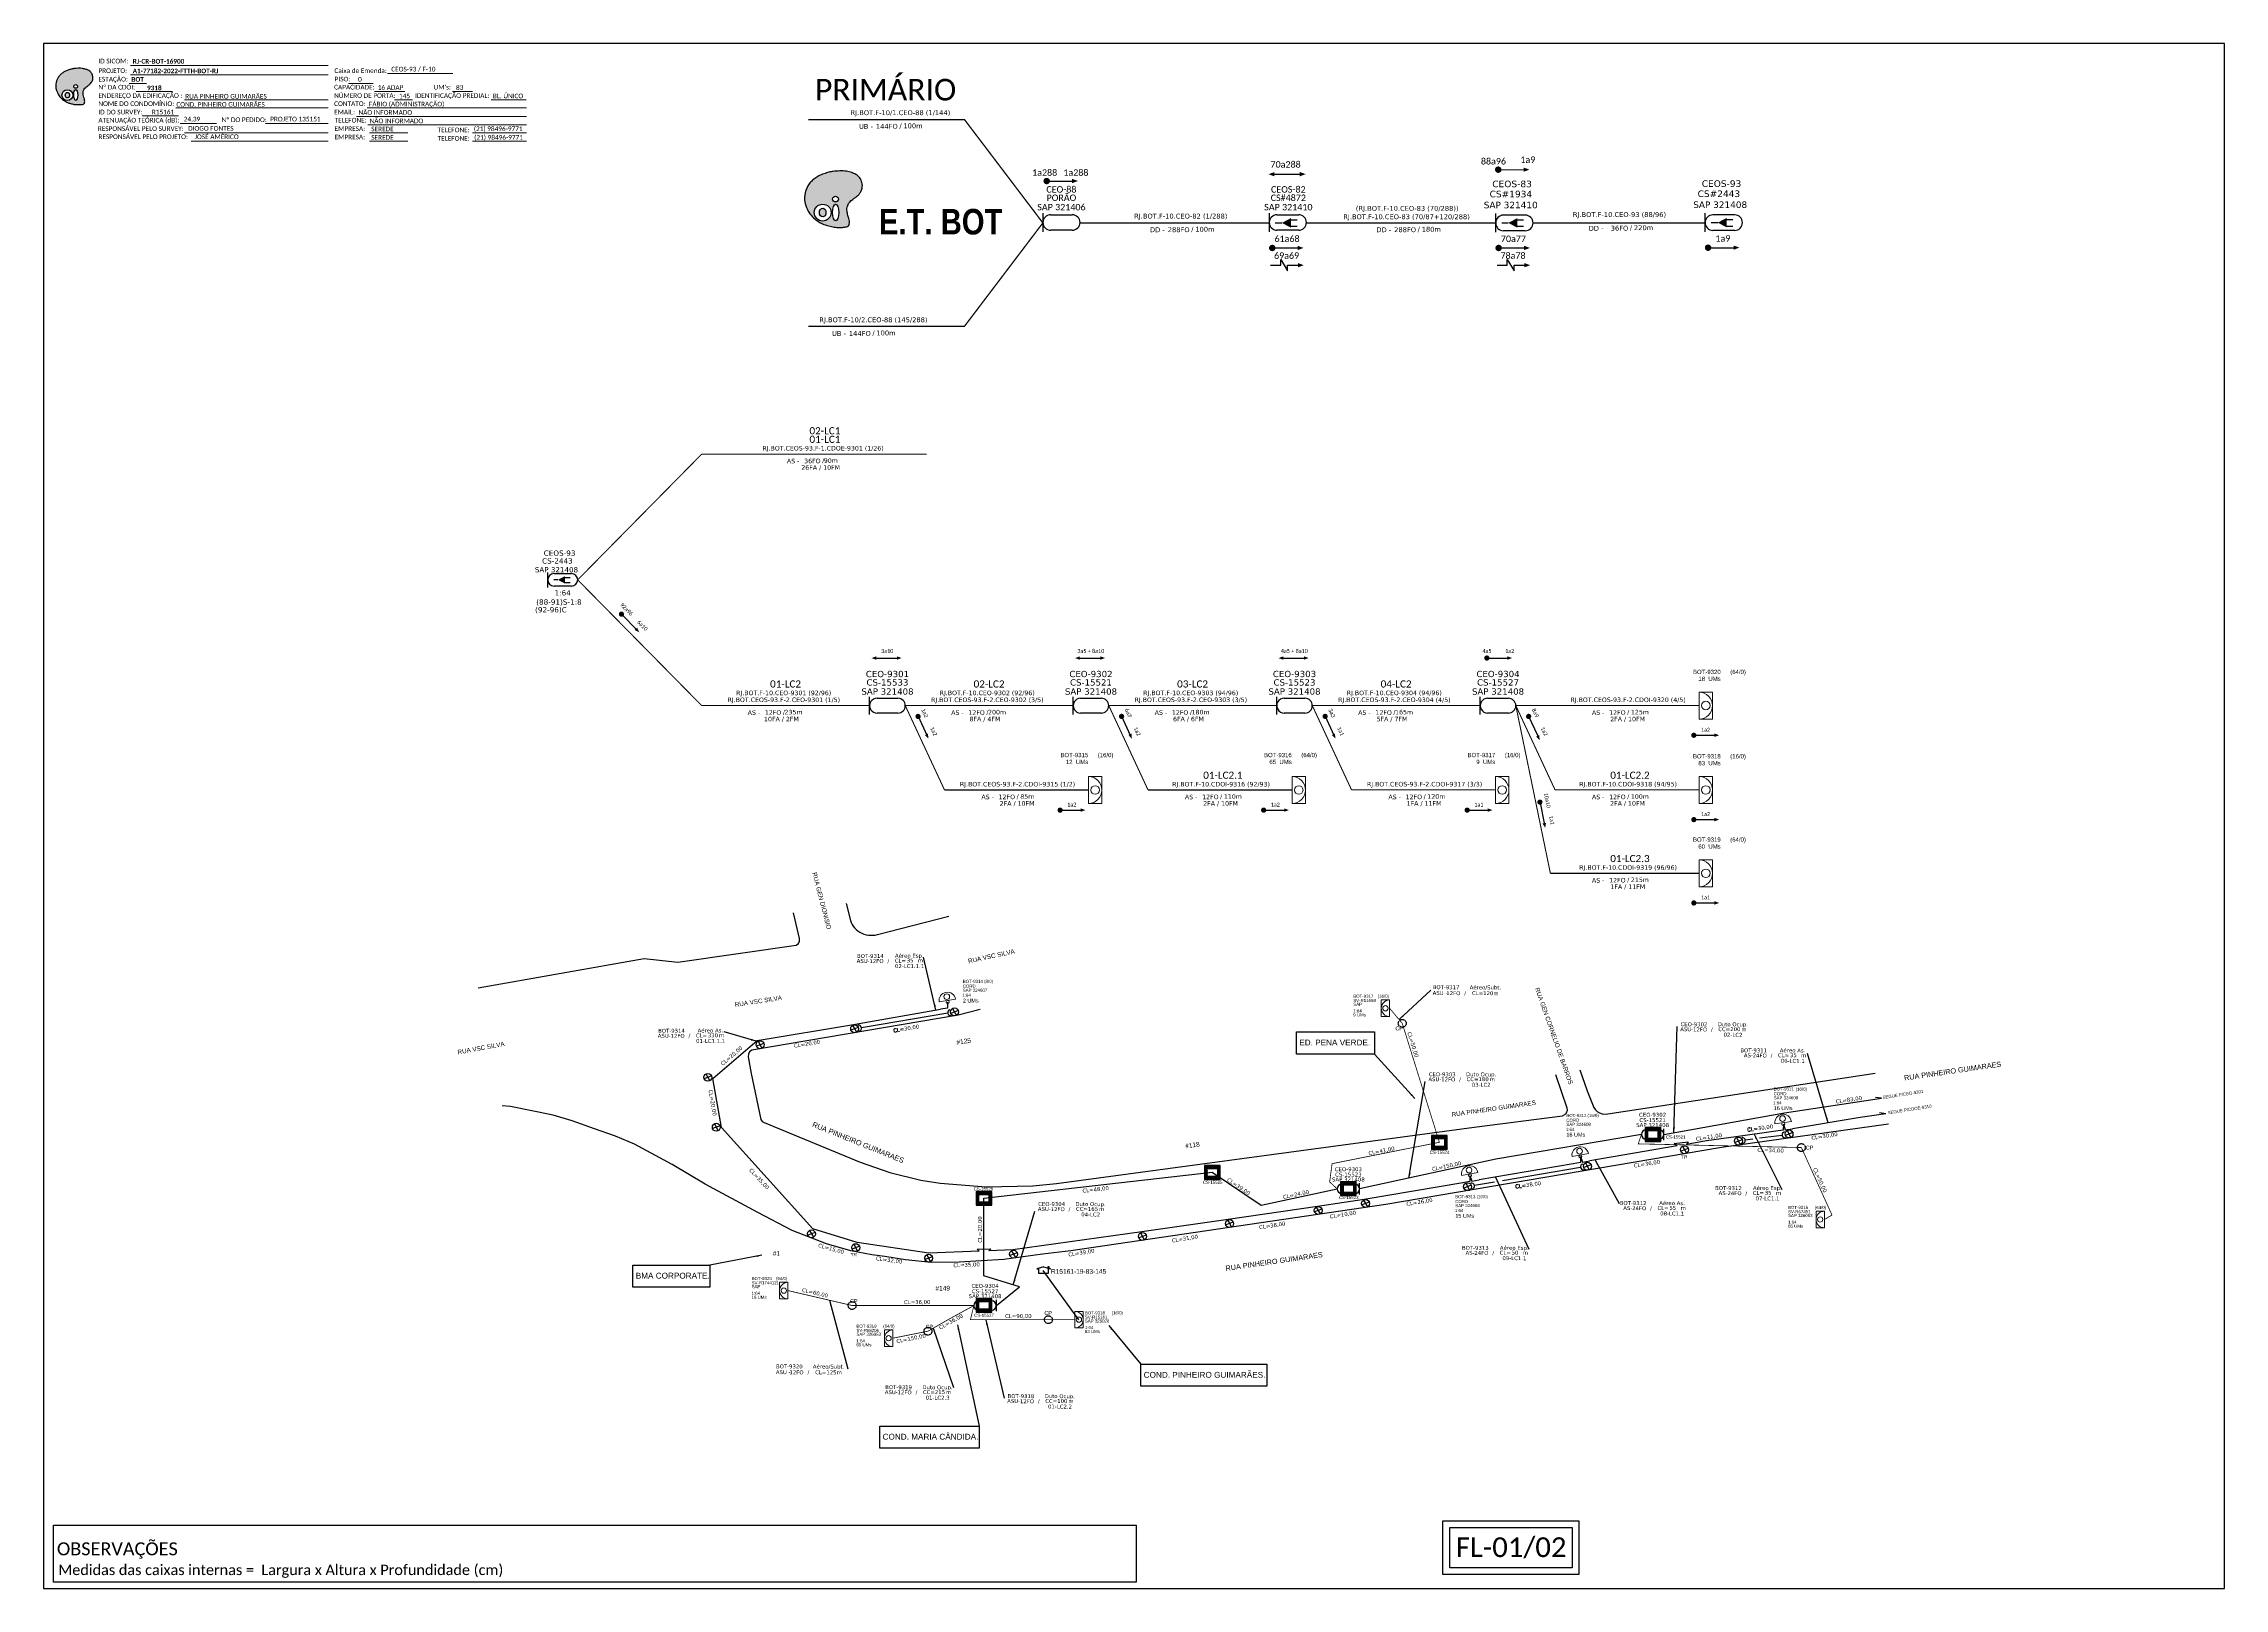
# Model space of a CAD drawing. Extents: x -86 to 1625, y 705 to 1299.
# Drawn here: x -86 to 753, y 705 to 1299 of the extents above; entities that cross this region are included whole.
import ezdxf
from ezdxf.enums import TextEntityAlignment as Align

# ---------------------------------------------------------------- set-up
doc = ezdxf.new("R2010")
doc.units = 0
doc.linetypes.add('PHANTOM2', pattern=[1.25, 0.625, -0.125, 0.125, -0.125, 0.125, -0.125])
for name, color, linetype in [('10.1-Caixas Subterrâneas', 5, 'Continuous'), ('10.4-Postes', 1, 'Continuous'), ('20.4-CEOS', 1, 'Continuous'), ('20.5-CABO AÉREO', 1, 'Continuous'), ('20.5-CEO', 1, 'Continuous'), ('CABO OPTICO EXISTENTE', 5, 'Continuous'), ('CAP a instalar', 1, 'Continuous'), ('celulas gpon', 7, 'Continuous'), ('E.T.', 7, 'Continuous'), ('label_cabos', 7, 'Continuous'), ('OBS', 3, 'Continuous'), ('QUADRA', 7, 'Continuous'), ('SETA', 7, 'Continuous'), ('surveys', 7, 'Continuous'), ('surveys legendas', 7, 'Continuous')]:
    doc.layers.add(name, color=color, linetype=linetype)
for name, color, linetype, lineweight in [("20.0-LEGENDA DOS CDO'S", 1, 'Continuous', 0), ('20.1-CDO_INTERIOR', 1, 'Continuous', 0), ('20.2-CDO_POSTE', 1, 'Continuous', 5), ('20.6-CORDOALHA_SUPORTE', 7, 'Continuous', 25), ('40.1-ETIQUETAS', 1, 'Continuous', 20), ('CORDOALHA_SUPORTE', 7, 'Continuous', 25), ('Segmento Logradouro Texto', 7, 'Continuous', 0)]:
    doc.layers.add(name, color=color, linetype=linetype, lineweight=lineweight)
doc.layers.add('DROP DE CLIENTE', color=140, linetype='Continuous', plot=False)
doc.styles.add('ARIAL', font='arial.ttf')
doc.styles.add('DIGICADE', font='arial.ttf')
doc.styles.add('ROMANS', font='romans')
doc.styles.add('siredit', font='verdana.ttf')
doc.styles.get("Standard").update_dxf_attribs({"font": 'arial.ttf'})
doc.styles.add('SWISS BIT', font='swisscb.ttf')
doc.styles.add('WMF-Calibri0', font='calibri.ttf')
doc.styles.add('WMF-Calibri1', font='calibrib.ttf')
doc.linetypes.add('FENCELINE1', pattern='A,0.25,-0.1,[133,ltypeshp.shx,S=0.1,R=0,X=-0.1,Y=0],-0.1,1', length=1.45)
doc.dimstyles.new('CC', dxfattribs={"dimtxt": 1, "dimasz": 2, "dimexe": 0.18, "dimexo": 0.0625, "dimgap": 0.09, "dimtad": 0, "dimdec": 0, "dimrnd": 1, "dimzin": 0, "dimdsep": 46, "dimtxsty": 'siredit', "dimblk": 'NONE', "dimcen": 0, "dimse1": 1, "dimse2": 1, "dimsd1": 1, "dimsd2": 1, "dimclrt": 7, "dimadec": 0, "dimazin": 0, "dimtfac": 1, "dimtdec": 0, "dimtofl": 0, "dimtmove": 0, "dimatfit": 3, "dimfxl": 0, "dimtolj": 1, "dimtzin": 0, "dimarcsym": 0})
doc.dimstyles.new('CL', dxfattribs={"dimtxt": 1, "dimasz": 2, "dimexe": 0.18, "dimexo": 0.0625, "dimgap": 0.09, "dimtad": 0, "dimdec": 0, "dimrnd": 1, "dimzin": 0, "dimdsep": 46, "dimtxsty": 'siredit', "dimblk": 'NONE', "dimcen": 0, "dimse1": 1, "dimse2": 1, "dimsd1": 1, "dimsd2": 1, "dimclrt": 7, "dimadec": 0, "dimazin": 0, "dimtfac": 1, "dimtdec": 0, "dimtofl": 0, "dimtmove": 0, "dimatfit": 3, "dimfxl": 0, "dimtolj": 1, "dimtzin": 0, "dimarcsym": 0})

# ---------------------------------------------------------------- blocks, each defined once
blk = doc.blocks.new('ETIQUETA_RS5F')
at = {"layer": '40.1-ETIQUETAS', "color": 0, "style": 'siredit'}
blk.add_text('/', height=1.5, dxfattribs=at).set_placement((1.58, -1.95), align=Align.MIDDLE_RIGHT)
for tag, p in [('ETIQUETA_R_SECUNDARIA', (1.21, 2.1)), ('ETIQUETA_R_PRIMARIA', (1.21, 4.1)), ('F_ATIVAS/F_MORTAS', (1.14, -4.24))]:
    blk.add_attdef(tag, text='', height=1.5, dxfattribs=at).set_placement(p, align=Align.MIDDLE_CENTER)
for tag, p in [('TIPO_CABO', (-6.58, -2.12)), ('CAP_CABO', (0.4, -2.09))]:
    blk.add_attdef(tag, text='', height=1.5, dxfattribs=at).set_placement(p, align=Align.MIDDLE_RIGHT)
for tag, p in [('FUSÃO_1', (0.85, -8.39)), ('FUSÃO_2', (0.85, -10.6)), ('FUSÃO_3', (0.85, -12.93)), ('FUSÃO_4', (0.85, -15.14)), ('FUSÃO_5', (0.85, -17.16))]:
    blk.add_attdef(tag, text='', height=1.5, dxfattribs=at).set_placement(p, align=Align.CENTER)
blk.add_attdef('METROS', text='', height=1.5, dxfattribs=at).set_placement((2.14, -1.95), align=Align.MIDDLE_LEFT)
blk = doc.blocks.new('OI')
h = blk.add_hatch(color=40)
edge = h.paths.add_edge_path()
edge.add_spline(control_points=[(4.35, -0.67), (3.92, -0.99), (3.26, -1.5), (2.81, -2.59), (2.9, -3.5), (3.06, -4.27), (3.31, -4.85), (3.37, -5.39), (3.4, -5.88), (3.2, -6.4), (2.54, -6.61), (1.65, -6.63), (0.55, -6.67), (-0.56, -6.42), (-1.61, -6.14), (-2.77, -5.61), (-3.92, -4.77), (-4.89, -3.7), (-5.34, -2.65), (-5.6, -1.94), (-5.85, -0.96), (-5.71, 0.47), (-5.1, 2.02), (-4.14, 3.02), (-3.3, 3.61), (-2.37, 4.16), (-1.36, 4.44), (-0.56, 4.7), (0.79, 4.85), (2.24, 4.97), (3.79, 4.57), (4.67, 4.21), (5.44, 3.65), (5.76, 2.99), (6.03, 2.21), (6.01, 1.46), (5.72, 0.64), (5.31, 0.08), (4.88, -0.38), (4.51, -0.55), (4.35, -0.67)], knot_values=[0, 0, 0, 0, 1.60434, 2.417191, 3.427595, 4.282808, 4.776746, 5.304182, 5.888771, 6.258406, 6.858137, 7.79129, 8.986195, 10.124242, 11.187857, 12.242908, 13.953784, 15.414161, 16.515391, 17.349188, 17.675853, 19.552021, 21.515531, 22.568638, 23.63245, 24.621084, 25.782718, 26.745347, 27.142653, 29.870543, 31.004649, 31.921532, 32.709589, 33.801391, 34.042471, 35.192333, 35.971461, 36.628871, 37.254359, 37.836911, 37.836911, 37.836911, 37.836911], degree=3, periodic=0)
h.paths.add_polyline_path([(1.13, -0.87, -1), (-0.04, -0.87, -1)], flags=16)
edge = h.paths.add_edge_path(flags=16)
edge.add_ellipse((0.56, -3.59), major_axis=(-0.02, 1.71), ratio=0.361305, start_angle=0, end_angle=360)
h.paths.add_polyline_path([(-0.36, -3.62, -1), (-3.8, -3.62, -1)], flags=16)
edge = h.paths.add_edge_path(flags=0)
edge.add_ellipse((-2.08, -3.62), major_axis=(0, 0.885), ratio=0.758294, start_angle=0, end_angle=360)
at = {"color": 40}
for centre, radius in [((-2.08, -3.62), 1.72), ((0.54, -0.87), 0.587)]:
    blk.add_circle(centre, radius, dxfattribs=at)
blk.add_ellipse((-2.08, -3.62), major_axis=(0, 0.885), ratio=0.758294, start_param=-3.141592653589792, end_param=3.141592653589792, dxfattribs=at)
blk.add_ellipse((0.56, -3.59), major_axis=(-0.02, 1.71), ratio=0.361305, dxfattribs=at)
at = {"color": 40, "start_tangent": (-0.800898, -0.598801), "end_tangent": (-0.800898, -0.598801)}
blk.add_spline([(4.35, -0.67), (3.2, -1.78), (2.9, -2.54), (2.92, -3.55), (3.12, -4.38), (3.28, -4.85), (3.37, -5.37), (3.35, -5.95), (3.2, -6.29), (2.66, -6.55), (1.73, -6.63), (0.54, -6.62), (-0.58, -6.41), (-1.6, -6.11), (-2.56, -5.67), (-3.95, -4.67), (-4.89, -3.56), (-5.37, -2.56), (-5.64, -1.78), (-5.72, -1.46), (-5.63, 0.42), (-4.84, 2.22), (-4.13, 2.99), (-3.27, 3.62), (-2.4, 4.09), (-1.3, 4.47), (-0.37, 4.72), (0.02, 4.77), (2.75, 4.8), (3.85, 4.53), (4.69, 4.16), (5.31, 3.68), (5.85, 2.73), (5.93, 2.5), (5.94, 1.35), (5.67, 0.62), (5.29, 0.08), (4.84, -0.36), (4.35, -0.67)], degree=3, dxfattribs=at)
blk = doc.blocks.new('_None')
blk = doc.blocks.new('*X58')
at = {"color": 0, "linetype": 'Continuous'}
for p, q in [((-1.25, 0.34099), (-0.49099, 1.1)), ((-1.25, 0.517767), (-0.667767, 1.1)), ((-1.25, 0.694544), (-0.844544, 1.1)), ((-1.25, 0.87132), (-1.02132, 1.1)), ((-1.25, 1.048097), (-1.198097, 1.1)), ((-1.25, 0.164214), (-0.8035, 0.610714)), ((-1.25, -0.012563), (-0.8035, 0.433937)), ((-1.25, -0.18934), (-0.8035, 0.25716)), ((-1.25, -0.366117), (-0.8035, 0.080383)), ((-0.789214, 0.625), (-0.314214, 1.1)), ((-0.612437, 0.625), (-0.137437, 1.1)), ((-0.43566, 0.625), (0.03934, 1.1)), ((-0.258883, 0.625), (0.216117, 1.1)), ((-0.082107, 0.625), (0.392893, 1.1)), ((0.09467, 0.625), (0.56967, 1.1)), ((0.271447, 0.625), (0.746447, 1.1)), ((0.448223, 0.625), (0.923223, 1.1)), ((0.625, 0.625), (1.1, 1.1)), ((0.801777, 0.625), (1.25, 1.073223)), ((0.8035, 0.449947), (1.25, 0.896447)), ((0.8035, 0.27317), (1.25, 0.71967)), ((0.8035, 0.096393), (1.25, 0.542893)), ((0.8035, -0.080383), (1.25, 0.366117)), ((0.8035, -0.25716), (1.25, 0.18934)), ((0.8035, -0.433937), (1.25, 0.012563)), ((-1.25, -0.542893), (-0.8035, -0.096393)), ((-1.25, -0.71967), (-0.8035, -0.27317)), ((-1.25, -0.896447), (-0.8035, -0.449947)), ((-1.25, -1.073223), (-0.801777, -0.625)), ((-1.1, -1.1), (-0.625, -0.625)), ((-0.923223, -1.1), (-0.448223, -0.625)), ((-0.746447, -1.1), (-0.271447, -0.625)), ((-0.56967, -1.1), (-0.09467, -0.625)), ((-0.392893, -1.1), (0.082107, -0.625)), ((-0.216117, -1.1), (0.258883, -0.625)), ((-0.03934, -1.1), (0.43566, -0.625)), ((0.137437, -1.1), (0.612437, -0.625)), ((0.314214, -1.1), (0.789214, -0.625)), ((0.49099, -1.1), (1.25, -0.34099)), ((0.667767, -1.1), (1.25, -0.517767)), ((0.8035, -0.610714), (1.25, -0.164214)), ((0.844544, -1.1), (1.25, -0.694544)), ((1.02132, -1.1), (1.25, -0.87132)), ((1.198097, -1.1), (1.25, -1.048097))]:
    blk.add_line(p, q, dxfattribs=at)

msp = doc.modelspace()

# ---------------------------------------------------------------- linework, layer by layer
msp.add_lwpolyline([(-85.84, 705.02), (752.73, 705.02), (752.73, 1299.02), (-85.84, 1299.02), (-85.84, 705.02)])
at = {"color": 7, "lineweight": 0}
for points in [[(-52.88, 1283.7), (-46.33, 1283.7)], [(-52.37, 1290.67), (23.61, 1290.67)], [(-52.37, 1286.98), (23.61, 1286.98)], [(31.4, 1283.75), (40.89, 1283.75)], [(46.45, 1287.47), (71.58, 1287.47)], [(-50.22, 1280.63), (-36.28, 1280.63)], [(-31.65, 1277.4), (23.61, 1277.4)], [(41.45, 1280.63), (53.07, 1280.63)], [(49.04, 1277.4), (55.98, 1277.4)], [(71.39, 1280.63), (79.06, 1280.63)], [(86.21, 1277.4), (99.77, 1277.4)], [(-47.9, 1271.22), (-33.96, 1271.22)], [(-35.06, 1274.28), (23.61, 1274.28)], [(-33.37, 1268.25), (-19.42, 1268.25)], [(-0.53, 1268.26), (23.62, 1268.26)], [(34.53, 1271.05), (99.79, 1271.05)], [(38.57, 1274.28), (99.79, 1274.28)], [(38.81, 1267.81), (99.79, 1267.81)], [(-31.65, 1264.7), (23.61, 1264.7)], [(-29.16, 1261.46), (23.61, 1261.46)], [(39.42, 1264.7), (54.22, 1264.7)], [(39.42, 1261.46), (54.22, 1261.46)], [(79.02, 1264.7), (99.79, 1264.7)], [(79.02, 1261.46), (99.79, 1261.46)]]:
    msp.add_lwpolyline(points, dxfattribs=at)
at = {"color": 7}
for points, const_width in [([(472.87, 1250.56, 1), (474.11, 1250.56, 1)], 1.24), ([(385.99, 1220.44, 1), (387.22, 1220.44, 1)], 1.24), ([(473.05, 1220.44, 1), (474.28, 1220.44, 1)], 1.24), ([(553.59, 1220.55, 1), (554.82, 1220.55, 1)], 1.24), ([(136, 1079.98, 1), (136.7, 1079.27, 1)], 0.999), ([(250.2, 1040.77, 1), (250.62, 1039.87, 1)], 1), ([(328.46, 1040.78, 1), (328.88, 1039.87, 1)], 1), ([(406.72, 1040.78, 1), (407.14, 1039.87, 1)], 1), ([(304.53, 1004.28, 1), (305.53, 1004.28, 1)], 1), ([(382.79, 1004.28, 1), (383.79, 1004.28, 1)], 1), ([(548.22, 968.58, 1), (549.22, 968.58, 1)], 1)]:
    msp.add_lwpolyline(points, format="xyb", close=True, dxfattribs=dict(at, const_width=const_width))
at = {"color": 0, "const_width": 1.24}
msp.add_lwpolyline([(299.26, 1246.18, 1), (300.49, 1246.18, 1)], format="xyb", close=True, dxfattribs=at)
at = {"color": 7}
for points in [[(389.92, 1213.82), (389.92, 1216.01), (392.53, 1211.64), (392.53, 1213.82)], [(476.98, 1213.82), (476.98, 1216.01), (479.59, 1211.64), (479.59, 1213.82)]]:
    msp.add_lwpolyline(points, dxfattribs=at)
for points, const_width in [([(468.63, 1062.76, 1), (469.62, 1062.76, 1)], 0.999), ([(484.98, 1040.78, 1), (485.4, 1039.87, 1)], 1), ([(548.22, 1033.07, 1), (549.22, 1033.07, 1)], 1), ([(489.43, 1007.85, 1), (489.63, 1006.87, 1)], 1), ([(461.05, 1004.28, 1), (462.05, 1004.28, 1)], 1), ([(548.22, 1000.63, 1), (549.22, 1000.63, 1)], 1)]:
    msp.add_lwpolyline(points, format="xyb", close=True, dxfattribs=dict(const_width=const_width))
at = {"color": 1}
for points in [[(452.26, 731.02), (504.48, 731.02), (504.48, 710.36), (452.26, 710.36)], [(454.87, 728.41), (501.87, 728.41), (501.87, 712.97), (454.87, 712.97)]]:
    msp.add_lwpolyline(points, close=True, dxfattribs=at)
at = {"color": 7}
msp.add_lwpolyline([(-82.03, 729.3), (334.24, 729.3), (334.24, 707.42), (-82.03, 707.42)], close=True, dxfattribs=at)
at = {"layer": '10.1-Caixas Subterrâneas', "color": 30, "linetype": 'Continuous'}
for p, q in [((530, 882.19), (530, 876.92)), ((536, 882.19), (530, 882.19)), ((531.07, 881.05), (531.07, 881.05)), ((531.07, 878.06), (531.07, 881.05)), ((531.07, 881.05), (534.93, 881.05)), ((534.93, 881.05), (534.93, 878.06)), ((536, 876.92), (536, 882.19)), ((447.88, 879.11), (447.88, 873.83)), ((453.88, 879.11), (447.88, 879.11)), ((447.88, 873.83), (453.88, 873.83)), ((448.95, 877.97), (448.95, 877.97)), ((448.95, 874.97), (448.95, 877.97)), ((448.95, 877.97), (452.81, 877.97)), ((452.81, 874.97), (448.95, 874.97)), ((452.81, 877.97), (452.81, 874.97)), ((453.88, 873.83), (453.88, 879.11)), ((530, 876.92), (536, 876.92)), ((534.93, 878.06), (531.07, 878.06)), ((360.57, 867.57), (360.57, 862.3)), ((366.56, 867.57), (360.57, 867.57)), ((361.64, 866.44), (361.64, 866.44)), ((361.64, 863.44), (361.64, 866.44)), ((361.64, 866.44), (365.49, 866.44)), ((365.49, 866.44), (365.49, 863.44)), ((366.56, 862.3), (366.56, 867.57)), ((272.76, 857.67), (272.76, 852.4)), ((278.76, 857.67), (272.76, 857.67)), ((273.83, 856.53), (273.83, 856.53)), ((273.83, 853.54), (273.83, 856.53)), ((273.83, 856.53), (277.68, 856.53)), ((277.68, 856.53), (277.68, 853.54)), ((278.76, 852.4), (278.76, 857.67)), ((360.57, 862.3), (366.56, 862.3)), ((365.49, 863.44), (361.64, 863.44)), ((412.88, 861.33), (412.88, 856.06)), ((418.87, 861.33), (412.88, 861.33)), ((412.88, 856.06), (418.87, 856.06)), ((413.95, 860.19), (413.95, 860.19)), ((413.95, 857.19), (413.95, 860.19)), ((413.95, 860.19), (417.8, 860.19)), ((417.8, 857.19), (413.95, 857.19)), ((417.8, 860.19), (417.8, 857.19)), ((418.87, 856.06), (418.87, 861.33)), ((272.76, 852.4), (278.76, 852.4)), ((277.68, 853.54), (273.83, 853.54)), ((272.76, 816.48), (272.76, 811.2)), ((278.76, 816.48), (272.76, 816.48)), ((273.84, 815.34), (273.84, 815.34)), ((273.84, 812.34), (273.84, 815.34)), ((273.84, 815.34), (277.69, 815.34)), ((277.69, 815.34), (277.69, 812.34)), ((278.76, 811.2), (278.76, 816.48)), ((272.76, 811.2), (278.76, 811.2)), ((277.69, 812.34), (273.84, 812.34))]:
    msp.add_line(p, q, dxfattribs=at)
at = {"layer": '10.1-Caixas Subterrâneas', "linetype": 'PHANTOM2'}
for centre in [(436.59, 922.3), (590.07, 874.53), (225.05, 813.79), (254.22, 803.93), (300.54, 808.35)]:
    msp.add_circle(centre, 1.52, dxfattribs=at)
at = {"layer": '10.4-Postes', "color": 10}
for points in [[(265.86, 927.21), (263.01, 926.14)], [(263.71, 928.01), (265.16, 925.34)], [(191.09, 914.58), (188.24, 913.52)], [(188.94, 915.39), (190.39, 912.71)], [(227.44, 920.71), (224.59, 919.65)], [(225.29, 921.52), (226.74, 918.84)], [(170.99, 902.06), (168.14, 901)], [(168.84, 902.87), (170.29, 900.19)], [(174.26, 882.88), (171.4, 881.81)], [(172.1, 883.68), (173.56, 881.01)], [(584.59, 881.1), (586.05, 878.43)], [(546.54, 874.21), (543.68, 873.15)], [(544.38, 875.02), (545.84, 872.34)], [(567.29, 877.55), (564.43, 876.48)], [(565.13, 878.35), (566.59, 875.68)], [(586.75, 880.3), (583.89, 879.23)], [(509.22, 867.89), (506.36, 866.82)], [(507.06, 868.69), (508.52, 866.02)], [(463.15, 860.01), (460.3, 858.95)], [(461, 860.82), (462.45, 858.14)], [(405.71, 850.87), (402.85, 849.8)], [(403.55, 851.67), (405.01, 849)], [(423.91, 853.55), (421.05, 852.49)], [(421.75, 854.36), (423.21, 851.68)], [(210.85, 841.89), (207.99, 840.83)], [(208.69, 842.7), (210.15, 840.02)], [(338.1, 840.89), (335.25, 839.83)], [(335.95, 841.7), (337.4, 839.02)], [(371.63, 845.84), (368.77, 844.77)], [(369.47, 846.64), (370.93, 843.97)], [(227.86, 836.59), (225.01, 835.52)], [(225.71, 837.39), (227.16, 834.72)], [(255.9, 832.52), (253.05, 831.46)], [(253.75, 833.33), (255.2, 830.65)], [(288.54, 834.07), (285.68, 833.01)], [(286.38, 834.88), (287.84, 832.2)]]:
    msp.add_lwpolyline(points, dxfattribs=at)
for centre in [(264.43, 926.68), (189.66, 914.05), (226.02, 920.18), (169.57, 901.53), (172.83, 882.35), (585.32, 879.77), (545.11, 873.68), (565.86, 877.02), (507.79, 867.35), (461.72, 859.48), (404.28, 850.33), (422.48, 853.02), (209.42, 841.36), (336.67, 840.36), (370.2, 845.31), (226.44, 836.05), (254.48, 831.99), (287.11, 833.54)]:
    msp.add_circle(centre, 1.52, dxfattribs=at)
at = {"layer": '20.1-CDO_INTERIOR', "color": 8, "lineweight": 18}
for points in [[(555.88, 1039.3), (555.88, 1049.63), (550.71, 1049.63), (550.71, 1039.3)], [(321.1, 1006.86), (321.1, 1017.19), (315.94, 1017.19), (315.94, 1006.86)], [(399.36, 1006.86), (399.36, 1017.19), (394.2, 1017.19), (394.2, 1006.86)], [(477.62, 1006.86), (477.62, 1017.19), (472.45, 1017.19), (472.45, 1006.86)], [(555.88, 974.82), (555.88, 985.15), (550.71, 985.15), (550.71, 974.82)], [(428.53, 924.91), (428.53, 931.28), (431.71, 931.28), (431.72, 924.91)], [(595.72, 843.68), (595.72, 850.06), (598.9, 850.06), (598.91, 843.68)], [(197.18, 816.35), (197.18, 822.72), (200.37, 822.73), (200.37, 816.35)], [(237.48, 798.03), (237.48, 804.4), (240.66, 804.4), (240.67, 798.03)]]:
    msp.add_lwpolyline(points, close=True, dxfattribs=at)
at = {"layer": '20.1-CDO_INTERIOR', "color": 1, "lineweight": 18}
for points in [[(555.88, 1006.86), (555.88, 1017.19), (550.71, 1017.19), (550.71, 1006.86)], [(313.88, 811.54), (313.88, 805.16), (310.69, 805.16), (310.69, 811.54)]]:
    msp.add_lwpolyline(points, close=True, dxfattribs=at)
at = {"layer": '20.1-CDO_INTERIOR', "color": 8, "lineweight": 18}
for centre, radius in [((553.3, 1044.47), 1.65), ((318.52, 1012.02), 1.65), ((396.78, 1012.02), 1.65), ((475.04, 1012.03), 1.65), ((553.29, 979.98), 1.65), ((430.12, 928.09), 1.02), ((597.31, 846.87), 1.02), ((198.78, 819.54), 1.02), ((239.07, 801.22), 1.02)]:
    msp.add_circle(centre, radius, dxfattribs=at)
at = {"layer": '20.1-CDO_INTERIOR', "color": 1, "lineweight": 18}
for centre, radius in [((553.29, 1012.03), 1.65), ((312.28, 808.35), 1.02)]:
    msp.add_circle(centre, radius, dxfattribs=at)
at = {"layer": '20.1-CDO_INTERIOR', "color": 8, "lineweight": 18}
for centre, radius, start, end in [((550.71, 1044.47), 5.17, 270, 90), ((315.94, 1012.02), 5.17, 270, 90), ((394.2, 1012.02), 5.17, 270, 90), ((472.45, 1012.03), 5.17, 270, 90), ((550.71, 979.98), 5.17, 270, 90), ((431.72, 928.09), 3.19, 90.02759, 270.02759), ((598.9, 846.87), 3.19, 90.02759, 270.02759), ((200.37, 819.54), 3.19, 90.02759, 270.02759), ((240.67, 801.22), 3.19, 90.02759, 270.02759)]:
    msp.add_arc(centre, radius, start, end, dxfattribs=at)
at = {"layer": '20.1-CDO_INTERIOR', "color": 1, "lineweight": 18}
for centre, radius, start, end in [((550.71, 1012.03), 5.17, 270, 90), ((310.69, 808.35), 3.19, 270.02759, 90.02759)]:
    msp.add_arc(centre, radius, start, end, dxfattribs=at)
at = {"layer": '20.2-CDO_POSTE', "color": 7}
for p, q in [((264.83, 931.6), (258.54, 930.54)), ((258.54, 930.54), (264.83, 931.6)), ((586.22, 884.6), (579.91, 883.71)), ((579.91, 883.71), (586.22, 884.6)), ((508.16, 872.19), (501.88, 871.11)), ((501.88, 871.11), (508.16, 872.19)), ((465.66, 864.92), (459.38, 863.85)), ((459.38, 863.85), (465.66, 864.92))]:
    msp.add_line(p, q, dxfattribs=at)
for centre, radius in [((261.43, 932.56), 1.1), ((261.43, 932.56), 1.1), ((261.78, 930.48), 0.59), ((261.78, 930.48), 0.59), ((582.85, 885.66), 1.1), ((582.85, 885.66), 1.1), ((583.15, 883.57), 0.59), ((583.15, 883.57), 0.59), ((504.77, 873.14), 1.1), ((504.77, 873.14), 1.1), ((462.27, 865.88), 1.1), ((462.27, 865.88), 1.1), ((462.62, 863.81), 0.59), ((462.62, 863.81), 0.59), ((505.12, 871.07), 0.59), ((505.12, 871.07), 0.59)]:
    msp.add_circle(centre, radius, dxfattribs=at)
for centre, start, end in [((261.68, 931.07), 9.59632, 189.59632), ((261.68, 931.07), 9.59632, 189.59632), ((583.06, 884.16), 8.04314, 188.04314), ((583.06, 884.16), 8.04314, 188.04314), ((505.02, 871.65), 9.69977, 189.69977), ((505.02, 871.65), 9.69977, 189.69977), ((462.52, 864.39), 9.69977, 189.69977), ((462.52, 864.39), 9.69977, 189.69977)]:
    msp.add_arc(centre, 3.19, start, end, dxfattribs=at)
at = {"layer": '20.4-CEOS', "color": 7}
for p, q in [((483.89, 1233.06), (475.51, 1233.06)), ((564.43, 1233.18), (556.05, 1233.18)), ((483.89, 1227.09), (475.51, 1227.09)), ((564.43, 1227.21), (556.05, 1227.21)), ((110.43, 1095.22), (117.14, 1095.22)), ((117.14, 1090.44), (110.43, 1090.44))]:
    msp.add_line(p, q, dxfattribs=at)
for points in [[(472.52, 1226.47), (472.52, 1233.68)], [(553.06, 1226.59), (553.06, 1233.79)], [(387.78, 1230.08), (390.32, 1230.08)], [(387.78, 1230.08), (390.32, 1230.08)], [(393.63, 1231.26), (396.17, 1231.26)], [(393.63, 1231.26), (396.17, 1231.26)], [(393.63, 1228.78), (396.17, 1228.78)], [(393.63, 1228.78), (396.17, 1228.78)], [(474.84, 1230.08), (477.38, 1230.08)], [(474.84, 1230.08), (477.38, 1230.08)], [(480.69, 1231.26), (483.23, 1231.26)], [(480.69, 1231.26), (483.23, 1231.26)], [(480.69, 1228.78), (483.23, 1228.78)], [(480.69, 1228.78), (483.23, 1228.78)], [(555.38, 1230.19), (557.92, 1230.19)], [(555.38, 1230.19), (557.92, 1230.19)], [(561.23, 1231.38), (563.77, 1231.38)], [(561.23, 1231.38), (563.77, 1231.38)], [(561.23, 1228.89), (563.77, 1228.89)], [(561.23, 1228.89), (563.77, 1228.89)], [(108.03, 1089.94), (108.03, 1095.71)], [(111.93, 1092.83), (110.32, 1092.83)], [(114.58, 1093.78), (116.62, 1093.78)], [(114.58, 1091.79), (116.62, 1091.79)]]:
    msp.add_lwpolyline(points, dxfattribs=at)
for points in [[(390.32, 1230.08, 0, 3.69, 0), (393.78, 1230.08, 3.69, 3.69, 0)], [(390.32, 1230.08, 0, 3.69, 0), (393.78, 1230.08, 3.69, 3.69, 0)], [(477.38, 1230.08, 0, 3.69, 0), (480.84, 1230.08, 3.69, 3.69, 0)], [(477.38, 1230.08, 0, 3.69, 0), (480.84, 1230.08, 3.69, 3.69, 0)], [(557.92, 1230.19, 0, 3.69, 0), (561.38, 1230.19, 3.69, 3.69, 0)], [(557.92, 1230.19, 0, 3.69, 0), (561.38, 1230.19, 3.69, 3.69, 0)], [(111.93, 1092.83, 0, 2.95, 0), (114.7, 1092.83, 2.95, 2.95, 0)]]:
    msp.add_lwpolyline(points, format="xyseb", dxfattribs=at)
for centre, radius, start, end in [((475.51, 1230.08), 2.99, 90, 270), ((483.89, 1230.08), 2.99, 270, 90), ((556.05, 1230.19), 2.99, 90, 270), ((564.43, 1230.19), 2.99, 270, 90), ((110.43, 1092.83), 2.39, 90, 270), ((117.14, 1092.83), 2.39, 270, 90)]:
    msp.add_arc(centre, radius, start, end, dxfattribs=at)
at = {"layer": '20.5-CABO AÉREO', "color": 0, "ltscale": 50, "const_width": 0.499}
for points in [[(208.28, 1269.79), (268.28, 1269.79), (298.4, 1230.08)], [(208.28, 1190.36), (268.28, 1190.36), (298.4, 1230.08)]]:
    msp.add_lwpolyline(points, dxfattribs=at)
at = {"layer": '20.5-CABO AÉREO', "color": 7, "ltscale": 50, "const_width": 0.499}
for points in [[(312.75, 1230.08), (385.46, 1230.08)], [(399.81, 1230.08), (472.52, 1230.08)], [(486.87, 1230.08), (553.06, 1230.08)]]:
    msp.add_lwpolyline(points, dxfattribs=at)
at = {"layer": '20.5-CEO', "color": 0}
for p, q in [((301.37, 1233.2), (309.71, 1233.2)), ((309.71, 1227.26), (301.37, 1227.26))]:
    msp.add_line(p, q, dxfattribs=at)
at = {"layer": '20.5-CEO', "color": 7}
for p, q in [((388.43, 1233.2), (396.77, 1233.2)), ((396.77, 1227.26), (388.43, 1227.26)), ((530.35, 881.39), (535.39, 881.39)), ((535.39, 877.8), (530.35, 877.8)), ((413.37, 860.44), (418.4, 860.44)), ((418.4, 856.85), (413.37, 856.85))]:
    msp.add_line(p, q, dxfattribs=at)
at = {"layer": '20.5-CEO', "color": 5}
for p, q in [((273.68, 815.59), (278.71, 815.59)), ((278.71, 812), (273.68, 812))]:
    msp.add_line(p, q, dxfattribs=at)
at = {"layer": '20.5-CEO', "color": 0}
msp.add_lwpolyline([(298.4, 1233.82), (298.4, 1226.65)], dxfattribs=at)
at = {"layer": '20.5-CEO', "color": 7}
for points in [[(385.46, 1233.82), (385.46, 1226.65)], [(537.18, 877.43), (537.18, 881.76)], [(420.2, 856.48), (420.2, 860.81)]]:
    msp.add_lwpolyline(points, dxfattribs=at)
at = {"layer": '20.5-CEO', "color": 5}
msp.add_lwpolyline([(280.51, 811.63), (280.51, 815.96)], dxfattribs=at)
at = {"layer": '20.5-CEO', "color": 0}
msp.add_arc((301.37, 1230.23), 2.97, 90, 270, dxfattribs=at)
at = {"layer": '20.5-CEO', "color": 7}
for centre, radius, start, end in [((309.71, 1230.23), 2.97, 270, 90), ((388.43, 1230.23), 2.97, 90, 270), ((396.77, 1230.23), 2.97, 270, 90), ((530.35, 879.59), 1.79, 90, 270), ((535.39, 879.59), 1.79, 270, 90), ((413.37, 858.65), 1.79, 90, 270), ((418.4, 858.65), 1.79, 270, 90)]:
    msp.add_arc(centre, radius, start, end, dxfattribs=at)
at = {"layer": '20.5-CEO', "color": 5}
for centre, start, end in [((273.68, 813.79), 90, 270), ((278.71, 813.79), 270, 90)]:
    msp.add_arc(centre, 1.79, start, end, dxfattribs=at)
at = {"layer": 'CAP a instalar', "color": 7, "linetype": 'Continuous'}
for p, q in [((231.8, 1041.03), (231.8, 1047.9)), ((234.65, 1047.31), (242.64, 1047.31)), ((242.64, 1041.62), (234.65, 1041.61)), ((310.06, 1041.03), (310.06, 1047.9)), ((312.91, 1047.31), (320.9, 1047.31)), ((320.9, 1041.62), (312.91, 1041.61)), ((388.32, 1041.03), (388.32, 1047.9)), ((391.17, 1047.31), (399.16, 1047.32)), ((399.16, 1041.62), (391.17, 1041.62))]:
    msp.add_line(p, q, dxfattribs=at)
at = {"layer": 'CAP a instalar', "color": 5, "linetype": 'Continuous'}
for p, q in [((466.58, 1041.03), (466.58, 1047.9)), ((469.42, 1047.32), (477.42, 1047.32)), ((477.42, 1041.62), (469.43, 1041.62))]:
    msp.add_line(p, q, dxfattribs=at)
at = {"layer": 'CAP a instalar', "color": 7, "linetype": 'FENCELINE1', "ltscale": 5}
for p, q in [((225.57, 921.91), (259, 927.71)), ((261.76, 928.17), (259, 927.71)), ((261.78, 930.48), (261.76, 928.17)), ((171.45, 901.04), (188.51, 915.72)), ((188.51, 915.72), (225.57, 921.91)), ((174.78, 882.21), (171.45, 901.04)), ((583.6, 887.89), (620.94, 893.49)), ((620.94, 893.49), (618.57, 893.8)), ((209.99, 843.24), (174.78, 882.21)), ((537.18, 879.59), (583.6, 887.89)), ((580.29, 880.87), (564.91, 878.7)), ((583.06, 881.26), (580.29, 880.87)), ((583.15, 883.57), (583.06, 881.26)), ((583.15, 883.57), (583.87, 881.38)), ((583.87, 881.38), (586.64, 881.77)), ((612.67, 886.15), (586.64, 881.77)), ((622.5, 887.51), (612.67, 886.15)), ((622.5, 887.51), (620.14, 887.82)), ((542.26, 875.15), (508.67, 869.37)), ((541.12, 876.13), (546.55, 876.72)), ((542.26, 875.15), (541.12, 876.13)), ((553.62, 877.1), (545.86, 875.77)), ((546.55, 876.72), (545.86, 875.77)), ((564.91, 878.7), (553.62, 877.1)), ((462.62, 863.81), (462.6, 861.49)), ((462.62, 863.81), (463.41, 861.63)), ((502.34, 868.29), (466.17, 862.1)), ((505.1, 868.76), (502.34, 868.29)), ((505.12, 871.07), (505.1, 868.76)), ((505.12, 871.07), (505.91, 868.9)), ((505.91, 868.9), (508.67, 869.37)), ((459.84, 861.02), (422.01, 854.55)), ((462.6, 861.49), (459.84, 861.02)), ((463.41, 861.63), (466.17, 862.1)), ((404.05, 851.84), (369.7, 846.89)), ((422.01, 854.55), (404.05, 851.84)), ((226.95, 837.96), (209.99, 843.24)), ((336.43, 842.1), (286.86, 835.14)), ((369.7, 846.89), (336.43, 842.1)), ((254.53, 833.9), (226.95, 837.96)), ((273.95, 834.63), (254.53, 833.9)), ((273.2, 835.48), (278.42, 835.62)), ((273.95, 834.63), (273.2, 835.48)), ((278.42, 835.62), (277.61, 834.77)), ((286.86, 835.14), (277.63, 834.78))]:
    msp.add_line(p, q, dxfattribs=at)
at = {"layer": 'CAP a instalar', "color": 7, "ltscale": 5}
for p, q in [((528.56, 879.59), (472.52, 870.08)), ((275.75, 855.12), (363.55, 865.03)), ((275.75, 855.12), (363.55, 865.03)), ((363.55, 865.03), (382.39, 852.38)), ((472.52, 870.08), (420.2, 858.65)), ((382.39, 852.38), (411.57, 858.65)), ((275.75, 825.26), (275.75, 855.12)), ((289.46, 821.02), (275.75, 825.26)), ((280.51, 813.79), (289.46, 821.02))]:
    msp.add_line(p, q, dxfattribs=at)
at = {"layer": 'CAP a instalar', "color": 7, "linetype": 'FENCELINE1', "ltscale": 6, "const_width": 0.4}
for points in [[(119.53, 1092.83), (167.23, 1141.19)], [(167.23, 1141.19), (253.75, 1141.19)], [(167.23, 1044.46), (119.53, 1092.83)], [(167.23, 1044.46), (231.8, 1044.46)], [(245.49, 1044.46), (310.06, 1044.46)], [(323.75, 1044.47), (388.32, 1044.46)], [(402.01, 1044.47), (466.58, 1044.47)]]:
    msp.add_lwpolyline(points, dxfattribs=at)
at = {"layer": 'CAP a instalar', "color": 8, "linetype": 'FENCELINE1', "ltscale": 6, "const_width": 0.4}
for points in [[(245.49, 1044.46), (260.59, 1012.02)], [(323.75, 1044.47), (338.85, 1012.02)], [(402.01, 1044.47), (417.11, 1012.03)], [(480.26, 1044.47), (493.56, 979.98)], [(480.26, 1044.47), (550.71, 1044.47)], [(260.59, 1012.02), (315.93, 1012.02)], [(338.85, 1012.02), (394.19, 1012.02)], [(417.11, 1012.03), (472.45, 1012.03)], [(493.56, 979.98), (550.71, 979.98)]]:
    msp.add_lwpolyline(points, dxfattribs=at)
at = {"layer": 'CAP a instalar', "linetype": 'FENCELINE1', "ltscale": 6, "const_width": 0.4}
msp.add_lwpolyline([(480.26, 1044.47), (495.37, 1012.03)], dxfattribs=at)
at = {"layer": 'CAP a instalar', "color": 1, "linetype": 'FENCELINE1', "ltscale": 6, "const_width": 0.4}
msp.add_lwpolyline([(495.37, 1012.03), (550.71, 1012.03)], dxfattribs=at)
at = {"layer": 'CAP a instalar', "color": 8, "ltscale": 5, "const_width": 0.3}
for points in [[(411.57, 858.65), (408.68, 861.33), (409.61, 868.34), (450.87, 876.56), (436.59, 922.3), (431.72, 928.09)], [(537.48, 875.73), (527.36, 875.95), (528.56, 879.59)], [(537.48, 875.73), (590.07, 874.53), (601.84, 848.57), (598.9, 846.87)], [(271.88, 813.79), (225.05, 813.79), (200.37, 819.54)], [(271.88, 813.79), (262.52, 808.66), (254.22, 803.93)], [(254.22, 803.93), (240.67, 801.22)]]:
    msp.add_lwpolyline(points, dxfattribs=at)
at = {"layer": 'CAP a instalar', "ltscale": 5, "const_width": 0.3}
msp.add_lwpolyline([(271.88, 813.79), (270.54, 808.35), (310.69, 808.35)], dxfattribs=at)
at = {"layer": 'CAP a instalar', "color": 7, "linetype": 'Continuous'}
for centre, start_param, end_param in [((234.65, 1044.46), 6.283185, 9.424778), ((242.64, 1044.46), 3.141593, 6.283185), ((312.91, 1044.46), 6.283185, 9.424778), ((320.9, 1044.47), 3.141593, 6.283185), ((391.17, 1044.47), 6.283185, 9.424778), ((399.16, 1044.47), 3.141593, 6.283185)]:
    msp.add_ellipse(centre, major_axis=(0, 2.85), ratio=1, start_param=start_param, end_param=end_param, dxfattribs=at)
at = {"layer": 'CAP a instalar', "color": 5, "linetype": 'Continuous'}
for centre, start_param, end_param in [((469.43, 1044.47), 6.283185, 9.424778), ((477.42, 1044.47), 3.141593, 6.283185)]:
    msp.add_ellipse(centre, major_axis=(0, 2.85), ratio=1, start_param=start_param, end_param=end_param, dxfattribs=at)
at = {"layer": 'CORDOALHA_SUPORTE'}
for p, q in [((261.82, 926.16), (228.65, 920.63)), ((571.43, 877.75), (568.5, 877.37)), ((582.65, 879.21), (574.02, 878.09)), ((505.16, 866.91), (475.16, 861.78)), ((472.07, 861.25), (464.35, 859.94))]:
    msp.add_line(p, q, dxfattribs=at)
for centre, start, end in [((262.93, 926.42), 103.32572, 283.32572), ((227.52, 920.44), 283.32572, 103.32572), ((583.77, 879.43), 101.18832, 281.18832), ((567.37, 877.22), 281.18832, 101.18832), ((506.29, 867.1), 103.42967, 283.42967), ((463.22, 859.74), 283.42967, 103.42967)]:
    msp.add_arc(centre, 1.14, start, end, dxfattribs=at)
at = {"layer": 'DROP DE CLIENTE'}
msp.add_lwpolyline([(312.28, 808.35), (298.48, 827.32)], dxfattribs=at)
at = {"layer": 'OBS', "color": 3}
for points in [[(395.92, 919.02), (425.98, 919.02), (425.98, 910.5), (395.92, 910.5)], [(140.77, 829.37), (170.39, 829.37), (170.39, 820.85), (140.77, 820.85)], [(336.08, 791.25), (384.47, 791.25), (384.47, 782.74), (336.08, 782.74)], [(235.67, 767.45), (273.95, 767.45), (273.95, 758.93), (235.67, 758.93)]]:
    msp.add_lwpolyline(points, close=True, dxfattribs=at)
at = {"layer": 'QUADRA', "color": 4}
for points in [[(81.28, 935.91), (145.05, 947.2), (158.01, 945.84), (203.6, 952.34), (204.39, 952.99), (204.81, 953.89), (204.8, 954.86), (202.47, 964.76)], [(81.28, 935.91), (145.05, 947.2), (158.01, 945.84), (203.6, 952.34), (204.39, 952.99), (204.81, 953.89), (204.8, 954.86), (202.47, 964.76)], [(222.8, 968.42), (224.41, 961.87), (224.69, 961.09), (225.05, 960.35), (225.5, 959.65), (226.03, 958.98), (226.63, 958.38), (227.28, 957.84), (228.01, 957.36), (228.78, 956.96), (229.6, 956.63), (230.43, 956.39), (231.31, 956.23), (232.19, 956.14), (233.07, 956.15), (233.94, 956.26), (234.8, 956.42), (262.18, 963.48)], [(222.8, 968.42), (224.41, 961.87), (224.69, 961.09), (225.05, 960.35), (225.5, 959.65), (226.03, 958.98), (226.63, 958.38), (227.28, 957.84), (228.01, 957.36), (228.78, 956.96), (229.6, 956.63), (230.43, 956.39), (231.31, 956.23), (232.19, 956.14), (233.07, 956.15), (233.94, 956.26), (234.8, 956.42), (262.18, 963.48)], [(274.35, 927.62), (265.89, 925.38), (186.43, 911.96), (185.63, 911.34), (185.15, 910.45), (185.11, 909.48), (186.26, 903.05), (189.89, 885.37), (190.49, 884.58), (191.21, 884.13), (228.11, 868.9), (239.61, 864.89), (251.5, 862.01), (258.86, 860.82), (276.65, 859.48), (294.5, 859.87), (303.63, 860.74), (464.21, 882.37), (498.16, 886.76), (499.1, 887.18), (499.79, 887.92), (500.08, 888.86), (499.97, 889.74), (495.65, 902.49)], [(274.35, 927.62), (265.89, 925.38), (186.43, 911.96), (185.63, 911.34), (185.15, 910.45), (185.11, 909.48), (186.26, 903.05), (189.89, 885.37), (190.49, 884.58), (191.21, 884.13), (228.11, 868.9), (239.61, 864.89), (251.5, 862.01), (258.86, 860.82), (276.65, 859.48), (294.5, 859.87), (303.63, 860.74), (464.21, 882.37), (498.16, 886.76), (499.1, 887.18), (499.79, 887.92), (500.08, 888.86), (499.97, 889.74), (495.65, 902.49)], [(504.88, 904.46), (507.75, 896.29), (510.25, 889.92), (510.84, 889.1), (511.59, 888.4), (512.49, 887.88), (513.48, 887.53), (514.53, 887.39), (515.59, 887.45), (618.4, 903.17)], [(504.88, 904.46), (507.75, 896.29), (510.25, 889.92), (510.84, 889.1), (511.59, 888.4), (512.49, 887.88), (513.48, 887.53), (514.53, 887.39), (515.59, 887.45), (618.4, 903.17)], [(623.54, 883.54), (559.34, 874.56), (430.27, 852.58), (309.21, 834.78), (298.25, 833.54), (283.42, 831.49), (266.24, 830.48), (255.46, 830.36), (245.54, 831.33), (237.66, 832.58), (232.69, 833.34), (224.52, 834.86), (215.16, 837.46), (201.98, 842.7), (188.78, 849.57), (168.53, 860.4), (155.85, 868.03), (141.33, 875.83), (134.02, 878.86), (126, 881.77), (117.46, 884.77), (110.08, 887.01), (93.67, 890.28), (90.55, 890.59)], [(623.54, 883.54), (559.34, 874.56), (430.27, 852.58), (309.21, 834.78), (298.25, 833.54), (283.42, 831.49), (266.24, 830.48), (255.46, 830.36), (245.54, 831.33), (237.66, 832.58), (232.69, 833.34), (224.52, 834.86), (215.16, 837.46), (201.98, 842.7), (188.78, 849.57), (168.53, 860.4), (155.85, 868.03), (141.33, 875.83), (134.02, 878.86), (126, 881.77), (117.46, 884.77), (110.08, 887.01), (93.67, 890.28), (90.55, 890.59)]]:
    msp.add_lwpolyline(points, dxfattribs=at)
at = {"layer": 'SETA', "color": 7}
for points in [[(473.49, 1250.56), (484.11, 1250.54)], [(387.43, 1248.81), (398.05, 1248.81)], [(386.6, 1220.44), (397.23, 1220.44)], [(473.66, 1220.44), (484.29, 1220.44)], [(554.21, 1220.55), (564.83, 1220.55)], [(385.97, 1213.82), (389.92, 1213.82)], [(392.53, 1213.82), (396.47, 1213.82)], [(473.03, 1213.82), (476.98, 1213.82)], [(479.59, 1213.82), (483.53, 1213.82)], [(136.35, 1079.62), (142.37, 1073.5)], [(234.35, 1062.75), (242.94, 1062.75)], [(312.61, 1062.75), (321.19, 1062.75)], [(390.87, 1062.75), (399.45, 1062.75)], [(250.28, 1040.61), (253.89, 1032.81)], [(328.54, 1040.62), (332.15, 1032.82)], [(406.79, 1040.62), (410.41, 1032.82)], [(489.47, 1007.68), (491.2, 999.26)], [(305.03, 1004.28), (313.63, 1004.28)], [(383.29, 1004.28), (391.88, 1004.28)], [(548.72, 968.58), (557.32, 968.58)]]:
    msp.add_lwpolyline(points, dxfattribs=at)
at = {"layer": 'SETA', "color": 0}
msp.add_lwpolyline([(299.88, 1246.18), (310.5, 1246.18)], dxfattribs=at)
at = {"layer": 'SETA'}
for points in [[(469.12, 1062.76), (477.71, 1062.76)], [(485.05, 1040.62), (488.67, 1032.82)], [(548.72, 1033.07), (557.32, 1033.07)], [(461.55, 1004.28), (470.14, 1004.28)], [(548.72, 1000.63), (557.32, 1000.63)]]:
    msp.add_lwpolyline(points, dxfattribs=at)
at = {"layer": 'SETA', "color": 7}
for points in [[(387.43, 1249.63), (385.17, 1248.81), (387.43, 1247.98)], [(397.2, 1249.65), (399.46, 1248.82), (397.2, 1248)], [(483.26, 1251.38), (485.52, 1250.56), (483.26, 1249.74)], [(309.64, 1247.02), (311.91, 1246.19), (309.64, 1245.37)], [(396.37, 1221.28), (398.64, 1220.45), (396.37, 1219.63)], [(483.43, 1221.28), (485.7, 1220.45), (483.43, 1219.63)], [(563.98, 1221.39), (566.24, 1220.57), (563.98, 1219.75)], [(396.47, 1214.64), (398.74, 1213.82), (396.47, 1213)], [(483.53, 1214.64), (485.8, 1213.82), (483.53, 1213)], [(142.37, 1074.47), (143.18, 1072.7), (141.42, 1073.54)], [(234.35, 1062.08), (232.52, 1062.75), (234.35, 1063.42)], [(242.25, 1063.43), (244.08, 1062.76), (242.25, 1062.1)], [(312.61, 1062.09), (310.78, 1062.75), (312.61, 1063.42)], [(320.5, 1063.43), (322.33, 1062.77), (320.5, 1062.1)], [(390.87, 1062.09), (389.03, 1062.75), (390.87, 1063.42)], [(398.76, 1063.43), (400.59, 1062.77), (398.76, 1062.1)], [(254.22, 1033.73), (254.38, 1031.78), (253.01, 1033.17)], [(332.48, 1033.73), (332.64, 1031.78), (331.27, 1033.17)], [(410.73, 1033.73), (410.9, 1031.79), (409.52, 1033.17)], [(312.94, 1004.96), (314.77, 1004.29), (312.94, 1003.63)], [(391.19, 1004.96), (393.03, 1004.3), (391.19, 1003.63)], [(491.86, 999.39), (491.57, 997.46), (490.55, 999.12)], [(556.63, 969.26), (558.46, 968.6), (556.63, 967.93)]]:
    msp.add_solid(points, dxfattribs=at)
at = {"layer": 'SETA'}
for points in [[(477.02, 1063.43), (478.85, 1062.77), (477.02, 1062.1)], [(489.27, 1033.1), (489.44, 1031.16), (488.06, 1032.54)], [(556.63, 1033.75), (558.46, 1033.08), (556.63, 1032.42)], [(469.45, 1004.96), (471.28, 1004.3), (469.45, 1003.63)], [(556.63, 1001.31), (558.46, 1000.64), (556.63, 999.97)]]:
    msp.add_solid(points, dxfattribs=at)
at = {"layer": 'surveys', "color": 1}
for p, q in [((298.66, 828.69), (296.05, 827.93)), ((296.05, 827.93), (296.87, 827.93)), ((296.87, 826.06), (296.87, 827.92)), ((300.45, 826.06), (296.87, 826.06)), ((298.66, 828.69), (301.28, 827.93)), ((300.42, 828.81), (300.69, 828.81)), ((300.42, 828.19), (300.42, 828.81)), ((301.28, 827.93), (300.45, 827.93)), ((300.45, 827.93), (300.45, 826.06)), ((300.69, 828.81), (300.69, 828.11))]:
    msp.add_line(p, q, dxfattribs=at)

# ---------------------------------------------------------------- block references
at = {"color": 7, "xscale": 1.213923925163967, "yscale": 1.213923925163967, "zscale": 1.213923925163967, "rotation": 0.1532896023949059}
msp.add_blockref('OI', (-74.17, 1283.61), dxfattribs=at)
at = {"layer": '10.1-Caixas Subterrâneas', "color": 30, "linetype": 'Continuous', "xscale": 2.398406657333687, "yscale": 2.398406657333687, "zscale": 4.796813314667373}
for p, rotation in [((533, 879.56), 180.0000000000628), ((450.88, 876.47), 180.0000000000629), ((363.57, 864.94), 180.0000000000629), ((275.76, 855.03), 180.0000000000629), ((415.87, 858.69), 180.0000000000629), ((275.76, 813.84), 180.0000000000628)]:
    msp.add_blockref('*X58', p, dxfattribs=dict(at, rotation=rotation))
at = {"layer": '40.1-ETIQUETAS', "color": 0}
ref = msp.add_blockref('ETIQUETA_RS5F', (242.14, 1269.83), dxfattribs=dict(at, xscale=1.247999999999956, yscale=1.247999999999956, zscale=1.248))
ref.add_attrib('ETIQUETA_R_SECUNDARIA', 'RJ.BOT.F-10/1.CEO-88 (1/144)', dxfattribs={"color": 0, "height": 1.872, "style": 'siredit'}).set_placement((243.61, 1272.46), align=Align.MIDDLE_CENTER)
ref.add_attrib('TIPO_CABO', 'UB - ', dxfattribs={"color": 0, "height": 1.872, "style": 'siredit'}).set_placement((233.88, 1267.19), align=Align.MIDDLE_RIGHT)
ref.add_attrib('CAP_CABO', '144FO', dxfattribs={"color": 0, "height": 1.872, "style": 'siredit'}).set_placement((242.59, 1267.22), align=Align.MIDDLE_RIGHT)
ref.add_attrib('METROS', '100m', dxfattribs={"color": 0, "height": 1.872, "style": 'siredit'}).set_placement((244.77, 1267.4), align=Align.MIDDLE_LEFT)
ref = msp.add_blockref('ETIQUETA_RS5F', (231.75, 1190.2), dxfattribs=dict(at, xscale=1.247999999999956, yscale=1.247999999999956, zscale=1.248))
ref.add_attrib('ETIQUETA_R_SECUNDARIA', 'RJ.BOT.F-10/2.CEO-88 (145/288)', dxfattribs={"color": 0, "height": 1.872, "style": 'siredit'}).set_placement((233.23, 1192.82), align=Align.MIDDLE_CENTER)
ref.add_attrib('TIPO_CABO', 'UB - ', dxfattribs={"color": 0, "height": 1.872, "style": 'siredit'}).set_placement((223.5, 1187.56), align=Align.MIDDLE_RIGHT)
ref.add_attrib('CAP_CABO', '144FO', dxfattribs={"color": 0, "height": 1.872, "style": 'siredit'}).set_placement((232.21, 1187.59), align=Align.MIDDLE_RIGHT)
ref.add_attrib('METROS', '100m', dxfattribs={"color": 0, "height": 1.872, "style": 'siredit'}).set_placement((234.39, 1187.76), align=Align.MIDDLE_LEFT)
at = {"layer": 'E.T.', "color": 7, "xscale": 1.886677367631637, "yscale": 1.886677352653351, "zscale": 1.886677351371438}
msp.add_blockref('OI', (217.66, 1240.87), dxfattribs=at)

# ---------------------------------------------------------------- texts
at = {"color": 7, "lineweight": 0, "style": 'WMF-Calibri0'}
for s, height, p in [('ID SICOM:', 1.793, (-64.77, 1291.42)), ('PROJETO:', 1.793, (-64.77, 1287.73)), ('ESTAÇÃO:', 1.793, (-64.77, 1284.45)), ('Nº DA CDOI:', 1.7927, (-64.77, 1281.38)), ('CAPACIDADE:', 1.7927, (25.88, 1281.38)), ('Caixa de Emenda:', 1.7927, (25.99, 1287.73)), ('PISO:', 1.793, (26.06, 1284.49)), ("UM's:", 1.793, (64.12, 1281.38)), ('ENDEREÇO DA EDIFICAÇÃO :', 1.7927, (-64.77, 1278.14)), ('NOME DO CONDOMÍNIO:', 1.7927, (-64.77, 1275.03)), ('CONTATO:', 1.793, (25.88, 1275.03)), ('NÚMERO DE PORTA:', 1.7927, (25.88, 1278.14)), ('IDENTIFICAÇÃO PREDIAL:', 1.7927, (56.96, 1278.14)), ('RESPONSÁVEL PELO SURVEY:', 1.7927, (-65.01, 1265.44)), ('ATENUAÇÃO TEÓRICA (dB):', 1.7927, (-64.77, 1268.68)), ('ID DO SURVEY:', 1.7927, (-64.77, 1271.79)), ('Nº DO PEDIDO:', 1.7927, (-17.4, 1268.84)), ('EMAIL:', 1.793, (25.88, 1271.79)), ('TELEFONE:', 1.793, (26.06, 1268.68)), ('EMPRESA:', 1.793, (26.06, 1265.44)), ('TELEFONE:', 1.793, (65.67, 1264.94)), ('RESPONSÁVEL PELO PROJETO:', 1.7927, (-64.77, 1262.33)), ('EMPRESA:', 1.793, (26.06, 1262.21)), ('TELEFONE:', 1.793, (65.67, 1261.7))]:
    msp.add_text(s, height=height, dxfattribs=at).set_placement(p)
at = {"color": 7}
for s, height, style, p in [('RJ-CR-BOT-16900', 1.7927, 'WMF-Calibri1', (-51.57, 1291.32)), ('BOT', 1.793, 'WMF-Calibri1', (-52.09, 1284.35)), ('A1-77182-2022-FTTH-BOT-RJ', 1.7927, 'WMF-Calibri1', (-51.57, 1287.63)), ('0', 1.79, 'WMF-Calibri0', (35.09, 1284.38)), ('16 ADAP', 1.793, 'WMF-Calibri0', (42.63, 1281.25)), ('CEOS-93 / F-10', 1.7927, 'WMF-Calibri0', (47.84, 1288.31)), ('83', 1.793, 'WMF-Calibri0', (72.74, 1281.23)), ('COND. PINHEIRO GUIMARÃES', 1.7927, 'WMF-Calibri0', (-34.8, 1274.74)), ('RUA PINHEIRO GUIMARÃES', 1.7927, 'WMF-Calibri0', (-31.39, 1277.86)), ('FÁBIO (ADMINISTRAÇÃO)', 1.7927, 'WMF-Calibri0', (39.27, 1274.88)), ('145', 1.793, 'WMF-Calibri0', (50.81, 1278)), ('BL. ÚNICO', 1.793, 'WMF-Calibri0', (86.91, 1278)), ('R15161', 1.793, 'WMF-Calibri0', (-44.23, 1271.83)), ('24,39', 1.793, 'WMF-Calibri0', (-31.97, 1269.09)), ('DIOGO FONTES', 1.7927, 'WMF-Calibri0', (-30.25, 1265.54)), ('PROJETO 135151', 1.7927, 'WMF-Calibri0', (1.28, 1269.1)), ('NÃO INFORMADO', 1.7927, 'WMF-Calibri0', (35.23, 1271.65)), ('NÃO INFORMADO', 1.7927, 'WMF-Calibri0', (39.52, 1268.41)), ('SEREDE', 1.793, 'WMF-Calibri0', (40.13, 1265.3)), ('(21) 98496-9771', 1.7927, 'WMF-Calibri0', (79.6, 1265.39)), ('JOSÉ AMÉRICO', 1.7927, 'WMF-Calibri0', (-27.76, 1262.3)), ('SEREDE', 1.793, 'WMF-Calibri0', (40.13, 1262.06)), ('(21) 98496-9771', 1.7927, 'WMF-Calibri0', (79.73, 1262.06)), ('OBSERVAÇÕES', 4.9833, 'WMF-Calibri0', (-80.73, 717.74))]:
    msp.add_text(s, height=height, dxfattribs=dict(at, style=style)).set_placement(p)
at = {"color": 7, "style": 'WMF-Calibri1'}
msp.add_text('9318', height=1.793, dxfattribs=at).set_placement((-43.25, 1281.09), align=Align.CENTER)
at = {"style": 'ARIAL'}
for s, p in [('SEGUE P/CEO-9301', (621.4, 893.17)), ('SEGUE P/CDOE-9310', (623.35, 887.3))]:
    msp.add_text(s, height=1.2, rotation=8.84444, dxfattribs=at).set_placement(p)
at = {"color": 1, "style": 'ARIAL'}
for p in [(543.85, 870.22), (224.51, 832.63)]:
    msp.add_text('TR', height=1.296, rotation=2.92735, dxfattribs=at).set_placement(p)
at = {"color": 1, "style": 'WMF-Calibri0'}
msp.add_text('FL-01/02', height=7.59, dxfattribs=at).set_placement((457.17, 717.06))
at = {"attachment_point": 5}
for s, insert, char_height, width in [('\\C7;\\fCalibri|b0|i0|c0|p34;PRIMÁRIO', (237.94, 1281.27), 8.2944, 126.3994), ('\\C7;\\fCalibri|b0|i0|c0|p34;4a5', (469.17, 1065.46), 1.4978, 25.3213), ('\\C7;\\fCalibri|b0|i0|c0|p34;1a2', (477.89, 1065.46), 1.4978, 25.3213), ('\\fCalibri|b0|i0|c0|p34;1a2', (553.22, 1035.19), 1.5, 25.3588), ('\\C3;\\fCalibri|b0|i0|c0|p34;01-LC2.2', (524.15, 1017.69), 2.7432, 40.9104), ('\\fCalibri|b0|i0|c0|p34;1a1', (466.04, 1006.41), 1.5, 25.3588), ('\\fCalibri|b0|i0|c0|p34;1a2', (553.22, 1002.75), 1.5, 25.3588)]:
    msp.add_mtext(s, dxfattribs=dict(at, insert=insert, char_height=char_height, width=width))
at = {"color": 5, "insert": (299.09, 1249.42), "char_height": 2.471, "width": 31.3313, "attachment_point": 5}
msp.add_mtext('{\\fCalibri|b0|i0|c0|p34;\\C7;1a288}', dxfattribs=at)
at = {"color": 7, "attachment_point": 5}
for s, insert, char_height, width in [('{\\fCalibri|b0|i0|c0|p34;\\C7;1a288}', (311.1, 1249.42), 2.471, 31.3313), ('{\\fCalibri|b0|i0|c0|p34;\\C7;70a288}', (391.74, 1252.56), 2.471, 31.3313), ('{\\fCalibri|b0|i0|c0|p34;\\C7;CS#4872}', (392.79, 1239.74), 2.471, 31.3313), ('{\\fCalibri|b0|i0|c0|p34;\\C7;CEOS-82}', (392.79, 1242.95), 2.471, 31.3313), ('{\\fCalibri|b0|i0|c0|p34;\\C7;SAP 321410}', (392.79, 1236.14), 2.471, 31.3313), ('{\\fCalibri|b0|i0|c0|p34;\\C7;61a68}', (392.29, 1223.97), 2.471, 31.3313), ('{\\fCalibri|b0|i0|c0|p34;\\C7;70a77}', (479.35, 1223.97), 2.471, 31.3313), ('\\C7;\\fCalibri|b0|i0|c0|p34;1a9', (559.89, 1224.09), 2.471, 31.3313), ('{\\fCalibri|b0|i0|c0|p34;\\C7;69a69}', (392.13, 1217.49), 2.471, 31.3313), ('{\\fCalibri|b0|i0|c0|p34;\\C7;78a78}', (479.19, 1217.49), 2.471, 31.3313), ('\\C3;\\fCalibri|b0|i0|c0|p34;02-LC1', (214.6, 1150.14), 2.7432, 40.9104), ('\\C3;\\fCalibri|b0|i0|c0|p34;01-LC1', (214.6, 1146.86), 2.7432, 40.9104), ('\\C7;\\fCalibri|b0|i0|c0|p34;3a10', (238.55, 1065.45), 1.4978, 25.3213), ('\\C7;\\fCalibri|b0|i0|c0|p34;3a5 + 8a10', (316.81, 1065.46), 1.4978, 25.3213), ('\\C7;\\fCalibri|b0|i0|c0|p34;4a5 + 8a10', (395.07, 1065.46), 1.4978, 25.3213), ('\\C3;\\fCalibri|b0|i0|c0|p34;01-LC2', (199.46, 1052.78), 2.7432, 40.9104), ('\\C3;\\fCalibri|b0|i0|c0|p34;02-LC2', (277.71, 1052.78), 2.7432, 40.9104), ('\\C3;\\fCalibri|b0|i0|c0|p34;03-LC2', (355.97, 1052.78), 2.7432, 40.9104), ('\\C3;\\fCalibri|b0|i0|c0|p34;04-LC2', (434.23, 1052.78), 2.7432, 40.9104), ('\\C3;\\fCalibri|b0|i0|c0|p34;01-LC2.1', (367.63, 1017.69), 2.7432, 40.9104), ('\\fCalibri|b0|i0|c0|p34;1a2', (309.52, 1006.41), 1.5, 25.3588), ('\\fCalibri|b0|i0|c0|p34;1a2', (387.78, 1006.41), 1.5, 25.3588), ('\\fCalibri|b0|i0|c0|p34;1a1', (553.22, 970.71), 1.5, 25.3588)]:
    msp.add_mtext(s, dxfattribs=dict(at, insert=insert, char_height=char_height, width=width))
for s, insert, char_height, width, rotation in [('{\\fCalibri|b0|i0|c0|p34;\\C7;88a96}', (471.67, 1253.77), 2.471, 31.3313, 359.92215), ('{\\fCalibri|b0|i0|c0|p34;\\C7;1a9}', (484.89, 1254.37), 2.471, 31.3313, 359.92215), ('\\C7;\\fCalibri|b0|i0|c0|p34;92a96', (138.32, 1081.48), 1.4978, 25.3213, 314.52301), ('\\C7;\\fCalibri|b0|i0|c0|p34;6a10', (144.43, 1075.27), 1.4978, 25.3213, 314.52301), ('\\C7;\\fCalibri|b0|i0|c0|p34;1a2', (252.99, 1041.62), 1.5, 25.3588, 294.85984), ('\\C7;\\fCalibri|b0|i0|c0|p34;6a7', (331.25, 1041.62), 1.5, 25.3588, 294.85984), ('\\C7;\\fCalibri|b0|i0|c0|p34;3a3', (409.51, 1041.62), 1.5, 25.3588, 294.85984), ('\\C7;\\fCalibri|b0|i0|c0|p34;1a2', (256.41, 1034.56), 1.5, 25.3588, 294.85984), ('\\C7;\\fCalibri|b0|i0|c0|p34;1a2', (334.67, 1034.57), 1.5, 25.3588, 294.85984), ('\\C7;\\fCalibri|b0|i0|c0|p34;1a1', (412.93, 1034.57), 1.5, 25.3588, 294.85984), ('\\C7;\\fCalibri|b0|i0|c0|p34;1a1', (494.06, 1000.39), 1.5, 25.3588, 281.64773)]:
    msp.add_mtext(s, dxfattribs=dict(at, insert=insert, char_height=char_height, width=width, rotation=rotation))
at = {"color": 0, "char_height": 2.471, "width": 31.3313, "attachment_point": 5}
for s, insert in [('{\\fCalibri|b0|i0|c0|p34;\\C7;CEO-88}', (305.53, 1242.95)), ('{\\fCalibri|b0|i0|c0|p34;\\C7;PORÃO}', (305.53, 1239.74)), ('{\\fCalibri|b0|i0|c0|p34;\\C7;SAP 321406}', (305.53, 1236.14))]:
    msp.add_mtext(s, dxfattribs=dict(at, insert=insert))
at = {"char_height": 1.5, "width": 25.3588, "attachment_point": 5}
for s, insert, rotation in [('\\C7;\\fCalibri|b0|i0|c0|p34;8a9', (487.76, 1041.63), 294.85984), ('\\C7;\\fCalibri|b0|i0|c0|p34;1a2', (491.19, 1034.57), 294.85984), ('\\C7;\\fCalibri|b0|i0|c0|p34;10a10', (492.34, 1008.04), 281.64773)]:
    msp.add_mtext(s, dxfattribs=dict(at, insert=insert, rotation=rotation))
at = {"color": 8, "insert": (524.15, 985.65), "char_height": 2.7432, "width": 40.9104, "attachment_point": 5}
msp.add_mtext('\\C3;\\fCalibri|b0|i0|c0|p34;01-LC2.3', dxfattribs=at)
at = {"color": 7, "insert": (-80.16, 714.14), "char_height": 4, "width": 658.8434, "attachment_point": 1, "style": 'WMF-Calibri0'}
msp.add_mtext('Medidas das caixas internas =  Largura x Altura x Profundidade (cm)', dxfattribs=at)
at = {"layer": '10.1-Caixas Subterrâneas'}
for p in [(433.96, 919.6), (591.73, 873.77), (224.23, 814.74), (253.4, 804.88), (298.99, 810.17)]:
    msp.add_text('CP', height=1.5, dxfattribs=at).set_placement(p)
at = {"layer": '10.1-Caixas Subterrâneas', "color": 30, "style": 'ARIAL'}
for s, p in [('CS-15524', (447.14, 872.09)), ('CS-15521', (537.96, 878.01)), ('CS-15526', (271.76, 858.08)), ('CS-15525', (359.92, 860.56)), ('CS-15523', (412.23, 854.76)), ('CS-15527', (272, 809.46))]:
    msp.add_text(s, height=1.2, dxfattribs=at).set_placement(p)
at = {"layer": "20.0-LEGENDA DOS CDO'S", "color": 8, "style": 'ARIAL'}
for s, p in [('BOT-9320', (559.05, 1056.6)), ('18  UMs', (559.05, 1053.95)), ('BOT-9315', (315.84, 1024.64)), ('12  UMs', (315.84, 1021.99)), ('BOT-9316', (394.1, 1024.64)), ('65  UMs', (394.1, 1021.99)), ('BOT-9317', (472.35, 1024.64)), ('9  UMs', (472.36, 1021.99)), ('BOT-9319', (559.04, 992.12)), ('60  UMs', (559.05, 989.47))]:
    msp.add_text(s, height=1.653, dxfattribs=at).set_placement(p, align=Align.RIGHT)
for s, p in [('    (64/0)', (564.45, 1056.6)), ('    (16/0)', (321.24, 1024.64)), ('    (64/0)', (399.5, 1024.64)), ('    (16/0)', (477.76, 1024.64)), ('    (64/0)', (564.45, 992.12))]:
    msp.add_text(s, height=1.65, dxfattribs=at).set_placement(p, align=Align.CENTER)
at = {"layer": "20.0-LEGENDA DOS CDO'S", "color": 1, "style": 'ARIAL'}
for s, p in [('BOT-9318', (559.04, 1024.16)), ('83  UMs', (559.05, 1021.51))]:
    msp.add_text(s, height=1.653, dxfattribs=at).set_placement(p, align=Align.RIGHT)
msp.add_text('    (16/0)', height=1.65, dxfattribs=at).set_placement((564.45, 1024.16), align=Align.CENTER)
at = {"layer": "20.0-LEGENDA DOS CDO'S", "color": 7, "style": 'ARIAL'}
for s, height, p in [('1:64', 1.2, (267.41, 932.51)), ('CORD', 1.2, (267.61, 935.99)), ('SAP 324607', 1.2, (267.61, 934.4)), ('BOT-9314', 1.2, (267.61, 937.83)), ('2 UMs', 1.5, (267.64, 930.28)), ('BOT-9311', 1.2, (579.41, 896.47)), ('1:64', 1.2, (579.21, 891.15)), ('SAP 324608', 1.2, (579.42, 893.04)), ('CORD', 1.2, (579.42, 894.63)), ('16 UMs', 1.5, (579.44, 888.92)), ('1:64', 1.2, (499.5, 880.94)), ('CORD', 1.2, (499.7, 884.43)), ('SAP 324608', 1.2, (499.7, 882.84)), ('BOT-9312', 1.2, (499.69, 886.27)), ('16 UMs', 1.5, (499.72, 878.72)), ('BOT-9313', 1.2, (456.99, 855.05)), ('1:64', 1.2, (456.79, 849.73)), ('CORD', 1.2, (456.99, 853.21)), ('SAP 324608', 1.2, (456.99, 851.62)), ('15 UMs', 1.5, (457.02, 847.51))]:
    msp.add_text(s, height=height, rotation=0.11799, dxfattribs=at).set_placement(p)
for s, p in [('(8/0)', (277.51, 937.85)), ('(16/0)', (590.03, 896.37)), ('(16/0)', (509.99, 886.29)), ('(16/0)', (467.36, 855.07))]:
    msp.add_text(s, height=1.2, rotation=0.11799, dxfattribs=at).set_placement(p, align=Align.CENTER)
at = {"layer": "20.0-LEGENDA DOS CDO'S", "color": 8, "style": 'ARIAL'}
for s, rotation, p in [('SV-R11558 ', 359.97241, (417.76, 930.49)), ('BOT-9317', 359.97241, (417.76, 932.13)), ('9 UMs', 359.97241, (417.75, 924.96)), ('SAP', 359.97241, (417.76, 929.02)), ('1:64', 359.97241, (417.75, 926.48)), ('SAP 326053', 359.97241, (584.95, 847.79)), ('SV-R67451 ', 359.97241, (584.95, 849.27)), ('BOT-9316', 0.11799, (584.95, 850.91)), ('65 UMs', 359.97241, (584.94, 843.73)), ('1:64', 359.97241, (584.94, 845.25)), ('SV-R1744121', 359.97241, (186.42, 821.94)), ('BOT-9320', 359.97241, (186.42, 823.57)), ('SAP', 359.97241, (186.41, 820.46)), ('1:64', 359.97241, (186.4, 817.92)), ('18 UMs', 359.97241, (186.4, 816.4)), ('BOT-9319', 0.11799, (226.71, 805.25)), ('60 UMs', 359.97241, (226.7, 798.08)), ('SV-R58206 ', 359.97241, (226.72, 803.62)), ('SAP 326053', 359.97241, (226.71, 802.14)), ('1:64', 359.97241, (226.7, 799.6))]:
    msp.add_text(s, height=1.2, rotation=rotation, dxfattribs=at).set_placement(p)
for s, p in [('(16/0)', (429.33, 932.13)), ('(64/0)', (597.41, 850.9)), ('(64/0)', (197.98, 823.57)), ('(64/0)', (239.18, 805.25))]:
    msp.add_text(s, height=1.2, rotation=359.97241, dxfattribs=at).set_placement(p, align=Align.CENTER)
at = {"layer": "20.0-LEGENDA DOS CDO'S", "color": 1, "style": 'ARIAL'}
for s, rotation, p in [('SAP 328028', 359.97241, (314.55, 807.25)), ('SV-R15161 ', 359.97241, (314.55, 808.73)), ('1:64', 359.97241, (314.54, 804.71)), ('BOT-9318', 0.11799, (314.55, 810.37)), ('83 UMs', 359.97241, (314.54, 803.19))]:
    msp.add_text(s, height=1.2, rotation=rotation, dxfattribs=at).set_placement(p)
msp.add_text('(16/0)', height=1.2, rotation=359.97241, dxfattribs=at).set_placement((327.01, 810.36), align=Align.CENTER)
at = {"layer": '20.4-CEOS', "color": 7, "style": 'siredit'}
for s, height, p in [('CS#1934', 2.53, (478.36, 1241.18)), ('CEOS-83', 2.53, (478.82, 1245.07)), ('CS#2443 ', 2.53, (558.9, 1241.29)), ('CEOS-93', 2.53, (559.36, 1245.19)), ('SAP 321410', 2.496, (478.31, 1236.97)), ('SAP 321408', 2.496, (558.85, 1237.08)), ('CS-2443', 2.028, (111.72, 1100.1)), ('CEOS-93', 2.028, (112.56, 1103.1)), ('SAP 321408', 2, (111.37, 1096.72))]:
    msp.add_text(s, height=height, dxfattribs=at).set_placement(p, align=Align.MIDDLE_CENTER)
for s, height, p in [('(88-91)S-1:8', 2.0275, (112.32, 1085.32)), ('1:64', 2.028, (113.78, 1088.86)), ('CEO-9302', 1.515, (532.85, 887.9)), ('CEO-9303', 1.515, (415.87, 866.96))]:
    msp.add_text(s, height=height, dxfattribs=at).set_placement(p, align=Align.TOP_CENTER)
for s, p in [('CEO-9301', (238.64, 1057.83)), ('CEO-9302', (316.9, 1057.83)), ('CEO-9303', (395.16, 1057.84)), ('SAP 321408', (238.65, 1051.09)), ('CS-15533', (238.64, 1054.6)), ('SAP 321408', (316.9, 1051.1)), ('CS-15521', (316.9, 1054.6)), ('SAP 321408', (395.16, 1051.1)), ('CS-15523', (395.16, 1054.6))]:
    msp.add_text(s, height=2.413, rotation=0.01293, dxfattribs=at).set_placement(p, align=Align.TOP_CENTER)
at = {"layer": '20.4-CEOS', "color": 5, "style": 'siredit'}
for s, p in [('CEO-9304', (473.42, 1057.84)), ('SAP 321408', (473.42, 1051.1)), ('CS-15527', (473.42, 1054.6))]:
    msp.add_text(s, height=2.413, rotation=0.01293, dxfattribs=at).set_placement(p, align=Align.TOP_CENTER)
msp.add_text('CEO-9304', height=1.515, dxfattribs=at).set_placement((276.18, 822.1), align=Align.TOP_CENTER)
at = {"layer": '20.4-CEOS', "color": 7, "style": 'siredit'}
msp.add_attdef('(92-96)C', text='(XX)R', height=2.028, dxfattribs=at).set_placement((109.24, 1082.35), align=Align.TOP_CENTER)
at = {"layer": '20.5-CEO', "color": 7, "style": 'siredit'}
for s, p in [('SAP 321408', (532.87, 883.95)), ('CS-15521', (532.87, 885.84)), ('CS-15523', (415.88, 864.9)), ('SAP 321408', (415.88, 863.01))]:
    msp.add_text(s, height=1.521, dxfattribs=at).set_placement(p, align=Align.TOP_CENTER)
at = {"layer": '20.5-CEO', "color": 5, "style": 'siredit'}
for s, p in [('SAP 321408', (276.19, 818.15)), ('CS-15527', (276.19, 820.04))]:
    msp.add_text(s, height=1.521, dxfattribs=at).set_placement(p, align=Align.TOP_CENTER)
at = {"layer": '20.6-CORDOALHA_SUPORTE', "color": 0, "style": 'ROMANS'}
for rotation, p in [(9.76976, (245.14, 919.45)), (8.08788, (573.44, 881.18)), (8.08788, (484.29, 859.35))]:
    msp.add_text('CL=', height=1.5, rotation=rotation, dxfattribs=at).set_placement(p, align=Align.RIGHT)
at = {"layer": '20.6-CORDOALHA_SUPORTE', "color": 0, "style": 'siredit'}
for s, rotation, p in [('30,00', 9.45977, (245.14, 919.45)), ('30,00', 7.77789, (573.44, 881.18)), ('38,00', 7.77789, (484.29, 859.35))]:
    msp.add_text(s, height=1.5, rotation=rotation, dxfattribs=at).set_placement(p)
at = {"layer": '40.1-ETIQUETAS', "color": 7, "style": 'siredit'}
for s, height, p in [('RJ.BOT.F-10.CEO-82 (1/288)', 1.872, (351.43, 1232.7)), ('(RJ.BOT.F-10.CEO-83 (70/288))', 1.872, (438.49, 1235.67)), ('RJ.BOT.F-10.CEO-93 (88/96)', 1.872, (520.12, 1233.29)), ('RJ.BOT.CEOS-93.F-1.CDOE-9301 (1/26)', 1.7496, (213.88, 1143.44)), ('26FA / 10FM', 1.7496, (212.97, 1136.03)), ('RJ.BOT.F-10.CEO-9301 (92/96)', 1.7496, (198.73, 1049.35)), ('RJ.BOT.F-10.CEO-9302 (92/96)', 1.7496, (276.99, 1049.35)), ('RJ.BOT.F-10.CEO-9303 (94/96)', 1.7496, (355.25, 1049.36)), ('RJ.BOT.F-10.CEO-9304 (94/96)', 1.7496, (433.51, 1049.36)), ('RJ.BOT.CEOS-93.F-2.CEO-9301 (1/5)', 1.7496, (198.78, 1046.7)), ('10FA / 2FM', 1.75, (197.87, 1039.3)), ('RJ.BOT.CEOS-93.F-2.CEO-9302 (3/5)', 1.7496, (277.03, 1046.7)), ('8FA / 4FM', 1.75, (276.12, 1039.3)), ('RJ.BOT.CEOS-93.F-2.CEO-9303 (3/5)', 1.7496, (355.29, 1046.71)), ('6FA / 6FM', 1.75, (354.38, 1039.3)), ('RJ.BOT.CEOS-93.F-2.CEO-9304 (4/5)', 1.7496, (433.55, 1046.71)), ('5FA / 7FM', 1.75, (432.64, 1039.3))]:
    msp.add_text(s, height=height, dxfattribs=at).set_placement(p, align=Align.MIDDLE_CENTER)
for s, height, p in [('DD - ', 1.872, (346.11, 1227.44)), ('288FO', 1.872, (354.83, 1227.46)), ('/', 1.87, (356.3, 1227.64)), ('DD - ', 1.872, (433.17, 1227.44)), ('288FO', 1.872, (441.89, 1227.46)), ('/', 1.87, (443.36, 1227.64)), ('DD - ', 1.872, (514.8, 1228.02)), ('36FO', 1.872, (523.51, 1228.05)), ('/', 1.87, (524.99, 1228.23)), ('AS -', 1.75, (204.78, 1138.51)), ('36FO', 1.75, (212.92, 1138.54)), ('/', 1.75, (214.34, 1138.7)), ('AS -', 1.75, (189.68, 1041.78)), ('12FO', 1.75, (197.82, 1041.81)), ('/', 1.75, (199.24, 1041.97)), ('AS -', 1.75, (267.94, 1041.78)), ('12FO', 1.75, (276.08, 1041.81)), ('/', 1.75, (277.5, 1041.97)), ('AS -', 1.75, (346.19, 1041.78)), ('12FO', 1.75, (354.34, 1041.81)), ('/', 1.75, (355.75, 1041.97)), ('AS -', 1.75, (424.45, 1041.79)), ('12FO', 1.75, (432.6, 1041.81)), ('/', 1.75, (434.01, 1041.97))]:
    msp.add_text(s, height=height, dxfattribs=at).set_placement(p, align=Align.MIDDLE_RIGHT)
for s, height, p in [('100m', 1.872, (357.01, 1227.64)), ('180m', 1.872, (444.07, 1227.64)), ('220m', 1.872, (525.69, 1228.23)), ('90m', 1.75, (214.17, 1138.7)), ('235m', 1.75, (199.07, 1041.97)), ('200m', 1.75, (277.33, 1041.97)), ('180m', 1.75, (355.59, 1041.97)), ('165m', 1.75, (433.84, 1041.97))]:
    msp.add_text(s, height=height, dxfattribs=at).set_placement(p, align=Align.MIDDLE_LEFT)
at = {"layer": '40.1-ETIQUETAS', "color": 8, "style": 'siredit'}
for s, p in [('AS -', (514.33, 1041.79)), ('12FO', (522.47, 1041.81)), ('/', (523.89, 1041.97)), ('AS -', (279.56, 1009.34)), ('12FO', (287.7, 1009.37)), ('/', (289.11, 1009.53)), ('AS -', (357.81, 1009.34)), ('12FO', (365.96, 1009.37)), ('/', (367.37, 1009.53)), ('AS -', (436.07, 1009.34)), ('12FO', (444.21, 1009.37)), ('/', (445.63, 1009.53)), ('AS -', (514.33, 977.3)), ('12FO', (522.47, 977.33)), ('/', (523.89, 977.49))]:
    msp.add_text(s, height=1.75, dxfattribs=at).set_placement(p, align=Align.MIDDLE_RIGHT)
for s, p in [('2FA / 10FM', (523.24, 1039.3)), ('2FA / 10FM', (288.49, 1006.86)), ('2FA / 10FM', (366.75, 1006.86)), ('1FA / 11FM', (444.96, 1006.86)), ('1FA / 11FM', (523.31, 974.82))]:
    msp.add_text(s, height=1.75, dxfattribs=at).set_placement(p, align=Align.MIDDLE_CENTER)
for s, p in [('125m', (524.51, 1041.97)), ('85m', (289.73, 1009.53)), ('110m', (367.99, 1009.53)), ('120m', (446.25, 1009.53)), ('215m', (524.51, 977.49))]:
    msp.add_text(s, height=1.75, dxfattribs=at).set_placement(p, align=Align.MIDDLE_LEFT)
at = {"layer": '40.1-ETIQUETAS', "color": 1, "style": 'siredit'}
for s, p in [('AS -', (514.33, 1009.35)), ('12FO', (522.47, 1009.37)), ('/', (523.89, 1009.53))]:
    msp.add_text(s, height=1.75, dxfattribs=at).set_placement(p, align=Align.MIDDLE_RIGHT)
msp.add_text('2FA / 10FM', height=1.75, dxfattribs=at).set_placement((523.22, 1006.86), align=Align.MIDDLE_CENTER)
msp.add_text('100m', height=1.75, dxfattribs=at).set_placement((524.51, 1009.53), align=Align.MIDDLE_LEFT)
at = {"layer": '40.1-ETIQUETAS', "color": 7, "insert": (413.89, 1233.38), "char_height": 1.872, "width": 61.8411, "attachment_point": 1, "style": 'siredit'}
msp.add_mtext('RJ.BOT.F-10.CEO-83 (70/87+120/288)', dxfattribs=at)
at = {"layer": 'CABO OPTICO EXISTENTE', "color": 8, "style": 'siredit'}
for s, p in [('RJ.BOT.CEOS-93.F-2.CDOI-9320 (4/5)', (523.43, 1046.71)), ('RJ.BOT.CEOS-93.F-2.CDOI-9315 (1/2)', (288.65, 1014.26)), ('RJ.BOT.F-10.CDOI-9316 (92/93)', (366.91, 1014.26)), ('RJ.BOT.CEOS-93.F-2.CDOI-9317 (3/3)', (445.17, 1014.27)), ('RJ.BOT.F-10.CDOI-9319 (96/96)', (523.43, 982.22))]:
    msp.add_text(s, height=1.7496, dxfattribs=at).set_placement(p, align=Align.MIDDLE_CENTER)
at = {"layer": 'CABO OPTICO EXISTENTE', "color": 1, "style": 'siredit'}
msp.add_text('RJ.BOT.F-10.CDOI-9318 (94/95)', height=1.7496, dxfattribs=at).set_placement((523.43, 1014.27), align=Align.MIDDLE_CENTER)
at = {"layer": 'celulas gpon', "style": 'siredit'}
for s, rotation, p in [('CL=20,00', 9.00213, (202.79, 912.9)), ('CL=50,00', 287.20593, (438.51, 918.76)), ('CL=20,00', 40.65045, (175.32, 905.93)), ('CL=20,00', 279.82142, (169.82, 896.68)), ('CL=83,00', 8.4912, (603.39, 891.45)), ('CL=41,00', 11.13622, (423.76, 871.55)), ('CL=11,00', 9.00213, (549.57, 877.05)), ('CL=34,00', 358.11708, (573.1, 872.93)), ('CL=30,00', 9.00213, (594.03, 877.43)), ('CL=35,00', 312.96688, (185.32, 865.72)), ('CL=150,00', 12.30459, (448.17, 865.44)), ('CL=36,00', 9.00213, (525.76, 866.8)), ('CL=50,00', 294.10114, (594.47, 866.34)), ('CL=48,00', 6.5269, (313.72, 857.12)), ('CL=39,00', 326.17964, (369.02, 861.81)), ('CL=24,00', 12.38618, (390.9, 854.7)), ('CL=20,00', 90.40632, (275, 837.91)), ('CL=10,00', 9.03683, (408.86, 847.24)), ('CL=26,00', 9.03683, (438.28, 852.08)), ('CL=31,00', 9.03683, (348.06, 838)), ('CL=38,00', 9.03683, (381.67, 843.05)), ('CL=15,00', 344.75008, (211.86, 836.28)), ('CL=32,00', 352.34148, (234.13, 831.23)), ('CL=35,00', 2.21539, (263.99, 828.49)), ('CL=39,00', 9.03683, (308.29, 832.58)), ('CL=60,00', 346.91863, (205.67, 819.12)), ('CL=36,00', 0.39003, (244.98, 814.33)), ('CL=36,00', 29.08877, (258.95, 804.46)), ('CL=90,00', 0.30631, (283.88, 808.98)), ('CL=150,00', 11.44686, (242.24, 799.27))]:
    msp.add_text(s, height=1.5, rotation=rotation, dxfattribs=at).set_placement(p)
at = {"layer": 'E.T.', "color": 40, "style": 'SWISS BIT'}
msp.add_text('E.T. BOT', height=9.811, dxfattribs=at).set_placement((259.11, 1225.64), align=Align.CENTER)
at = {"layer": 'label_cabos', "style": 'siredit'}
for s, rotation, p in [('BOT-9314', 0.15347, (232.08, 948.21)), ('Aéreo Esp.', 0.15347, (247.05, 948.3)), ('ASU-', 0.15347, (229.29, 946.29)), ('12FO', 0.15347, (234.43, 946.26)), ('/', 0.15347, (238.97, 946.29)), ('CL=', 0.15347, (243.61, 946.41)), ('02-LC1.1.1', 0.15347, (247.14, 944.32)), ('m', 0.15347, (251.34, 946.47)), ('ASU-', 0.15347, (152.8, 917.52)), ('BOT-9314', 0.15347, (155.59, 919.44)), ('12FO', 0.15347, (157.94, 917.49)), ('/', 0.15347, (162.48, 917.53)), ('CL=', 0.15347, (167.12, 917.65)), ('01-LC1.1.1', 0.15347, (170.65, 915.55)), ('Aéreo As.', 0.15347, (170.55, 919.54)), ('m', 0.15347, (174.85, 917.71)), ('BOT-9311', 359.69001, (571.73, 911.9)), ('AS-', 359.69001, (569.67, 910)), ('24FO', 359.69001, (574.06, 909.93)), ('/', 359.69001, (578.6, 909.93)), ('CL=', 359.69001, (583.24, 910.01)), ('Aéreo As.', 359.69001, (586.69, 911.87)), ('06-LC1.1', 359.69001, (586.75, 907.88)), ('m', 359.69001, (590.97, 910.01)), ('BOT-9312', 359.82157, (562.02, 858.95)), ('AS-', 359.82157, (559.97, 857.04)), ('24FO', 359.82157, (564.36, 856.98)), ('/', 359.82157, (568.9, 856.99)), ('Aéreo Esp.', 359.82157, (576.99, 858.96)), ('CL=', 359.82157, (573.54, 857.09)), ('07-LC1.1', 359.82157, (577.05, 854.97)), ('m', 359.82157, (581.27, 857.1)), ('BOT-9312', 359.69001, (525.37, 853.19)), ('AS-', 359.69001, (523.32, 851.28)), ('24FO', 359.69001, (527.7, 851.21)), ('/', 359.69001, (532.25, 851.21)), ('CL=', 359.69001, (536.89, 851.29)), ('Aéreo As.', 359.69001, (540.34, 853.16)), ('08-LC1.1', 359.69001, (540.4, 849.17)), ('m', 359.69001, (544.62, 851.29)), ('BOT-9313', 359.82157, (464.69, 835.97)), ('AS-', 359.82157, (462.64, 834.06)), ('24FO', 359.82157, (467.03, 834)), ('/', 359.82157, (471.57, 834.01)), ('Aéreo Esp.', 359.82157, (479.66, 835.97)), ('CL=', 359.82157, (476.21, 834.1)), ('09-LC1.1', 359.82157, (479.72, 831.99)), ('m', 359.82157, (483.94, 834.12))]:
    msp.add_text(s, height=1.5, rotation=rotation, dxfattribs=at).set_placement(p, align=Align.MIDDLE_CENTER)
for s, rotation, p in [('35', 0.15347, (246.05, 945.72)), ('330', 0.15347, (169.56, 916.95)), ('35', 359.69001, (585.67, 909.29)), ('35', 359.82157, (575.97, 856.38)), ('55', 359.69001, (539.32, 850.58)), ('50', 359.82157, (478.64, 833.39))]:
    msp.add_text(s, height=1.5, rotation=rotation, dxfattribs=at).set_placement(p)
at = {"layer": 'label_cabos', "color": 0, "style": 'siredit'}
for s, p in [('ASU -', (451.09, 933.96)), ('BOT-9317', (453.45, 936.17)), ('12FO', (456.23, 933.89)), ('/', (460.77, 933.89)), ('Aéreo/Subt.', (468.56, 936.11)), ('CL=120m', (468.52, 933.89)), ('CEO-9302', (548.77, 921.93)), ('Duto Ocup.', (563.73, 921.9)), ('ASU-', (545.96, 920.02)), ('12FO', (551.1, 919.95)), ('/', (555.64, 919.95)), ('CC=', (560.43, 920.03)), ('02-LC2', (563.79, 917.91)), ('m', (568.01, 920.03)), ('ASU-', (449.15, 900.8)), ('CEO-9303', (451.95, 902.7)), ('12FO', (454.28, 900.73)), ('/', (458.82, 900.73)), ('Duto Ocup.', (466.92, 902.67)), ('CC=', (463.62, 900.81)), ('03-LC2', (466.97, 898.68)), ('m', (471.2, 900.81)), ('ASU-', (298.97, 850.91)), ('CEO-9304', (301.77, 852.81)), ('12FO', (304.1, 850.84)), ('/', (308.64, 850.84)), ('Duto Ocup.', (316.73, 852.78)), ('CC=', (313.44, 850.92)), ('04-LC2', (316.79, 848.79)), ('m', (321.02, 850.92)), ('ASU -', (198.54, 788.16)), ('BOT-9320', (200.91, 790.37)), ('12FO', (203.68, 788.09)), ('/', (208.22, 788.09)), ('Aéreo/Subt.', (216.01, 790.32)), ('CL=125m', (215.97, 788.09)), ('ASU-', (240.12, 780.47)), ('BOT-9319', (242.92, 782.37)), ('12FO', (245.25, 780.4)), ('/', (249.79, 780.4)), ('Duto Ocup.', (257.89, 782.35)), ('CC=', (254.59, 780.48)), ('m', (262.17, 780.48)), ('01-LC2.3', (257.95, 778.36))]:
    msp.add_text(s, height=1.5, rotation=359.69001, dxfattribs=at).set_placement(p, align=Align.MIDDLE_CENTER)
for s, p in [('200', (562.71, 919.32)), ('180', (465.9, 900.09)), ('165', (315.71, 850.2)), ('215', (256.87, 779.77))]:
    msp.add_text(s, height=1.5, rotation=359.69001, dxfattribs=at).set_placement(p)
at = {"layer": 'label_cabos', "color": 1, "style": 'siredit'}
for s, p in [('ASU-', (287.16, 777.05)), ('BOT-9318', (289.97, 778.95)), ('12FO', (292.3, 776.98)), ('/', (296.84, 776.98)), ('Duto Ocup.', (304.93, 778.93)), ('CC=', (301.63, 777.06)), ('01-LC2.2', (304.99, 774.94)), ('m', (309.22, 777.06))]:
    msp.add_text(s, height=1.5, rotation=359.69001, dxfattribs=at).set_placement(p, align=Align.MIDDLE_CENTER)
msp.add_text('100', height=1.5, rotation=359.69001, dxfattribs=at).set_placement((303.91, 776.35))
at = {"layer": 'OBS', "color": 0, "char_height": 2.25, "width": 110.3625, "attachment_point": 1, "style": 'ARIAL'}
for s, insert in [('\\C3;ED. PENA VERDE.', (397, 916.04)), ('\\C3;BMA CORPORATE.', (141.86, 826.39)), ('\\C3;COND. PINHEIRO GUIMARÃES.', (337.17, 788.27)), ('\\C3;COND. MARIA CÂNDIDA.', (236.77, 764.47))]:
    msp.add_mtext(s, dxfattribs=dict(at, insert=insert))
at = {"layer": 'Segmento Logradouro Texto', "linetype": 'Continuous', "char_height": 1.7325, "attachment_point": 1, "style": 'DIGICADE'}
for s, insert, width, rotation in [('\\fArial|b0|i0|c0|p34;\\W1.0000000000;\\T1.0000000000;\\o\\lRUA GEN DIONISIO', (211.4, 980.58), 23.0744, 284.54998), ('RUA VSC SILVA', (269.48, 947.03), 18.7821, 12.24176), ('\\fArial|b0|i0|c0|p34;\\W1.0000000000;\\T1.0000000000;\\o\\lRUA VSC SILVA', (179.82, 930.28), 18.7821, 8.74359), ('\\fArial|b0|i0|c0|p34;\\W1.0000000000;\\T1.0000000000;\\o\\lRUA VSC SILVA', (73.2, 912.03), 18.7821, 10.36597)]:
    msp.add_mtext(s, dxfattribs=dict(at, insert=insert, width=width, rotation=rotation))
at = {"layer": 'Segmento Logradouro Texto', "color": 5, "linetype": 'Continuous', "attachment_point": 1, "style": 'DIGICADE'}
for s, insert, char_height, width, rotation in [('\\fArial|b0|i0|c0|p34;\\W1.0000000000;\\T1.0000000000;\\o\\lRUA GEN DIONISIO', (211.4, 980.58), 1.7325, 23.0744, 284.54998), ('\\fArial|b0|i0|c0|p34;\\W1.0000000000;\\T1.0000000000;\\o\\lRUA VSC SILVA', (269.48, 947.03), 1.7325, 18.7821, 12.24176), ('\\fArial|b0|i0|c0|p34;\\W1.0000000000;\\T1.0000000000;\\o\\lRUA VSC SILVA', (179.82, 930.28), 1.7325, 18.7821, 8.74359), ('\\fArial|b0|i0|c0|p34;\\W1.0000000000;\\T1.0000000000;\\o\\lRUA GEN CORNELIO DE BARROS', (489.26, 936.26), 1.7325, 39.7518, 289.37035), ('\\fArial|b0|i0|c0|p34;\\W1.0000000000;\\T1.0000000000;\\o\\lRUA VSC SILVA', (73.2, 912.03), 1.7325, 18.7821, 10.36597), ('RUA PINHEIRO GUIMARAES', (629.42, 902.27), 2, 52.7389, 8.21785), ('\\fArial|b0|i0|c0|p34;\\W1.0000000000;\\T1.0000000000;\\o\\lRUA PINHEIRO GUIMARAES', (455.47, 888.06), 1.7325, 33.1609, 8.21785), ('\\fArial|b0|i0|c0|p34;\\W1.0000000000;\\T1.0000000000;\\o\\lRUA PINHEIRO GUIMARAES', (210.28, 884.49), 2, 52.7389, 337.99877), ('RUA PINHEIRO GUIMARAES', (368.51, 829.04), 2, 52.7389, 8.21785)]:
    msp.add_mtext(s, dxfattribs=dict(at, insert=insert, char_height=char_height, width=width, rotation=rotation))
at = {"layer": 'surveys legendas', "style": 'ARIAL'}
for s, rotation, p in [('#125', 8.12513, (265.29, 914.09)), ('#118', 8.12513, (353.25, 874.19)), ('#1', 0.09239, (194.55, 832.95)), ('#149', 0.09239, (257.1, 819.54))]:
    msp.add_text(s, height=1.813, rotation=rotation, dxfattribs=at).set_placement(p)
at = {"layer": 'surveys legendas', "color": 1, "style": 'ARIAL'}
msp.add_text('R15161-19-83-145', height=1.8128, rotation=0.09239, dxfattribs=at).set_placement((301.5, 825.99))

# ---------------------------------------------------------------- leaders
at = {"layer": 'label_cabos'}
for points in [[(257.3, 927.41), (252.5, 947.74)], [(435.38, 923.74), (447.53, 935.1)], [(188.21, 915.46), (175.89, 919)], [(541.04, 880.28), (542.28, 921.13)], [(600.34, 884.07), (592.39, 910.75)], [(439.18, 862.8), (445.46, 899.99)], [(571.88, 879.68), (582.59, 858.42)], [(510.78, 869.73), (520.03, 852.96)], [(472.45, 863.18), (485.26, 835.44)], [(287.03, 821.77), (295.28, 850.1)], [(216.37, 815.81), (223.37, 789.48)], [(256.22, 805.07), (264.03, 782.23)]]:
    msp.add_leader(points, dimstyle='CC', override={"dimgap": 0.09, "dimtad": 0}, dxfattribs=at)
at = {"layer": 'label_cabos', "color": 1}
msp.add_leader([(276.47, 808.35), (283.49, 778.16)], dimstyle='CC', override={"dimgap": 0.09, "dimtad": 0}, dxfattribs=at)
at = {"layer": 'OBS', "color": 3}
for points in [[(441.41, 893.41), (425.98, 910.5)], [(190.31, 833.13), (170.39, 829.37)], [(265.6, 806.36), (273.95, 767.45)], [(323.72, 806.08), (336.08, 791.25)]]:
    msp.add_leader(points, dimstyle='CL', override={"dimgap": 0.09, "dimtad": 0}, dxfattribs=at)

doc.saveas('drawing.dxf')
